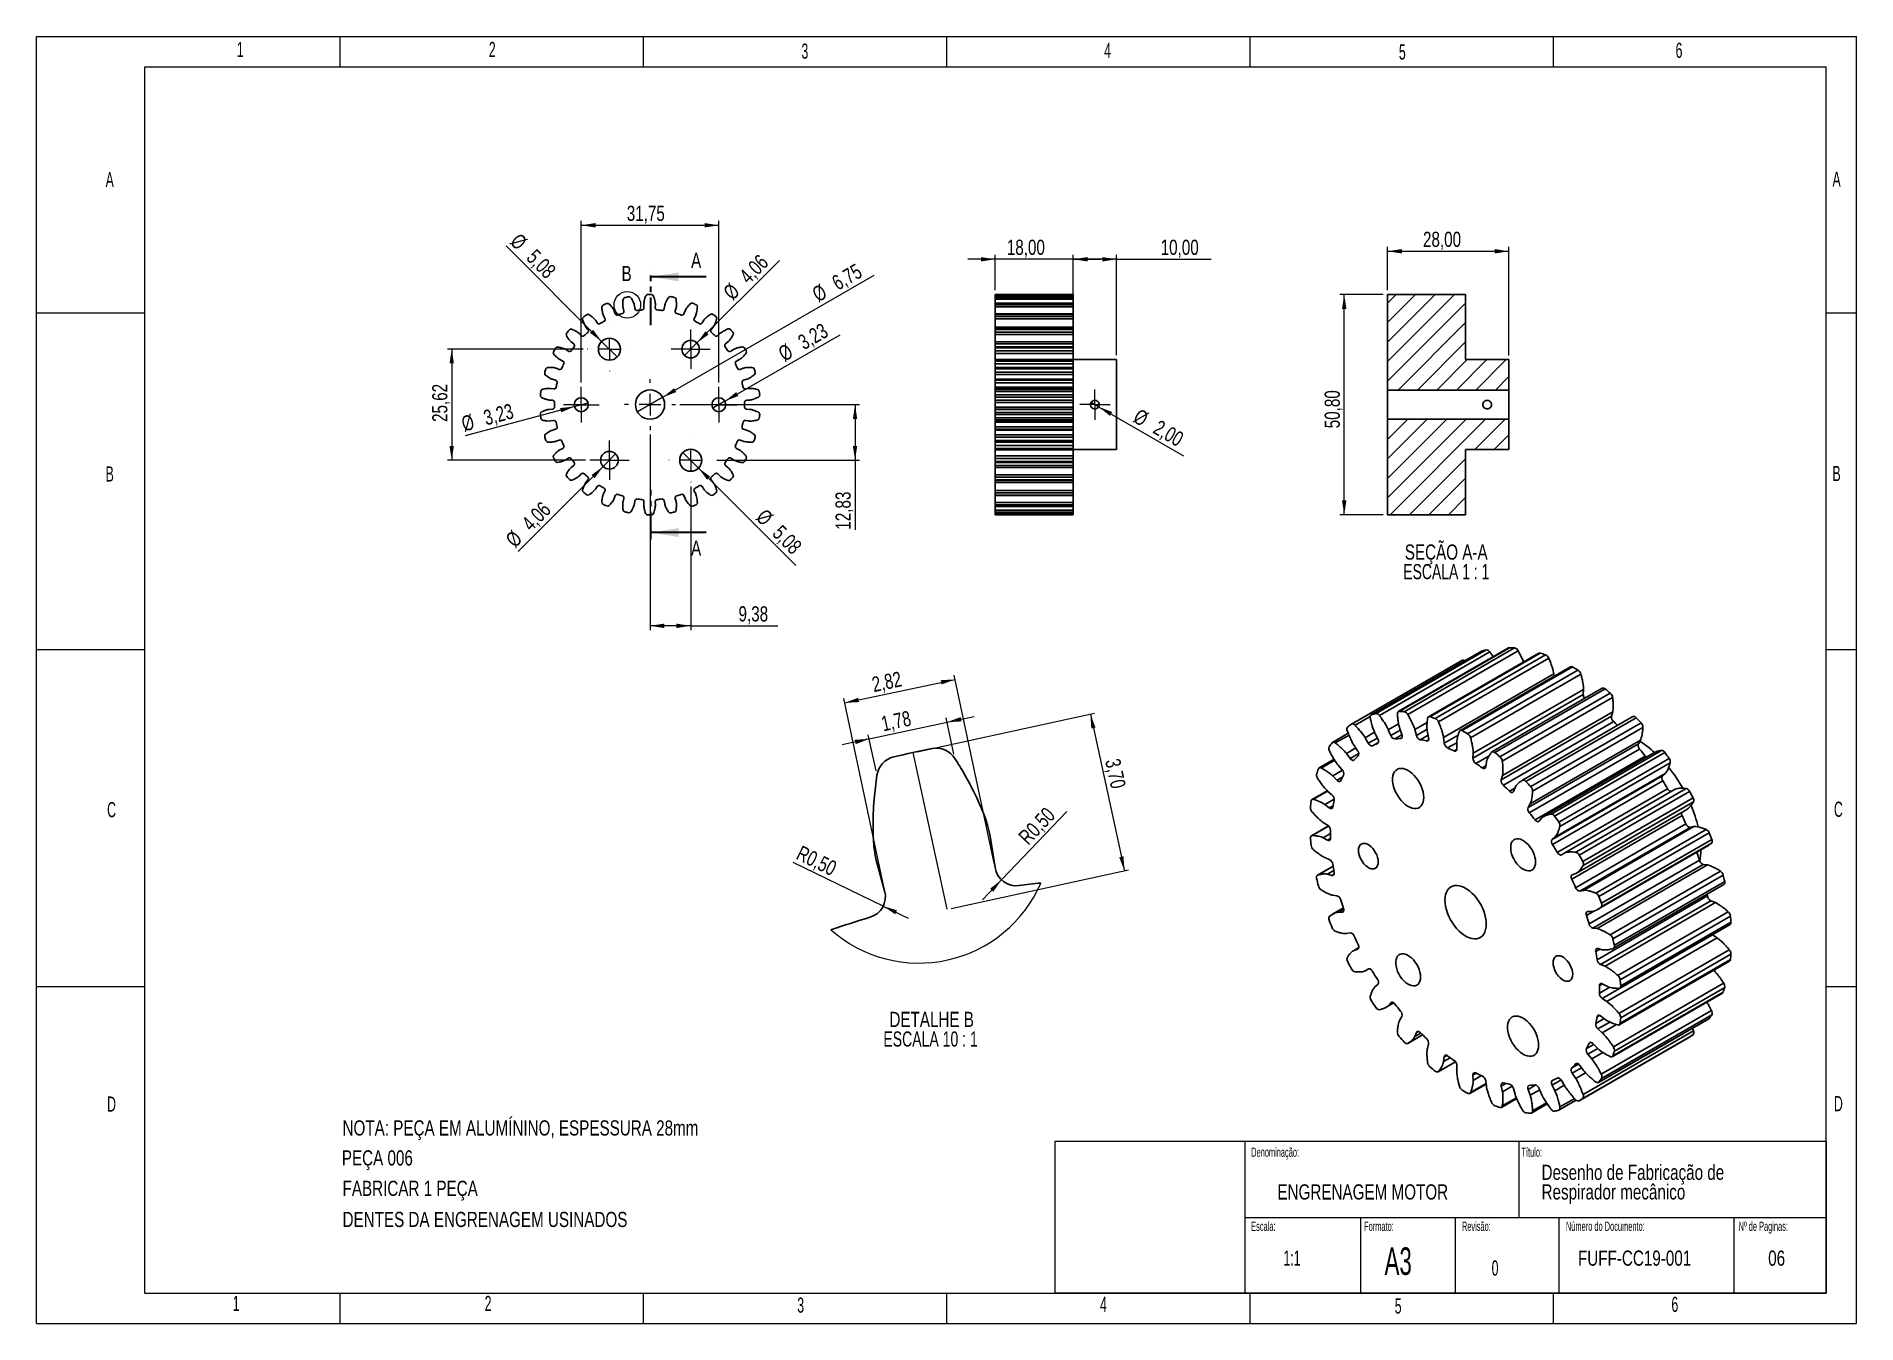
# Model space of a CAD drawing. Header units: millimetres. Extents: x 0 to 420, y 0 to 297.
import ezdxf

# ---------------------------------------------------------------- set-up
doc = ezdxf.new("R2010")
doc.units = ezdxf.units.MM
doc.linetypes.add('PHANTOM', pattern=[12.7, 6.35, -1.27, 1.27, -1.27, 1.27, -1.27])
doc.styles.add('SLDTEXTSTYLE0', font='TXT', dxfattribs={"width": 0.75})
doc.styles.add('SLDTEXTSTYLE1', font='TXT', dxfattribs={"width": 0.605})
doc.styles.add('SLDTEXTSTYLE2', font='TXT', dxfattribs={"width": 0.6875})
doc.styles.add('SLDTEXTSTYLE3', font='TXT', dxfattribs={"width": 0.692308})
doc.dimstyles.new('SLDDIMSTYLE0', dxfattribs={"dimtxt": 3.5, "dimasz": 3.302, "dimexe": 0, "dimexo": 0.0625, "dimgap": 0.875, "dimtad": 1, "dimrnd": 1e-09, "dimzin": 12, "dimdsep": 46, "dimtxsty": 'SLDTEXTSTYLE0', "dimsah": 1, "dimcen": 0.09, "dimadec": 0, "dimazin": 3, "dimtfac": 1, "dimtofl": 0, "dimtmove": 0, "dimatfit": 3, "dimfxl": 1, "dimfrac": 2, "dimtolj": 1, "dimtzin": 12, "dimarcsym": 0})
doc.dimstyles.new('SLDDIMSTYLE1', dxfattribs={"dimtxt": 3.5, "dimasz": 3.302, "dimexe": 0, "dimexo": 0.0625, "dimgap": 0.875, "dimtad": 1, "dimrnd": 1e-09, "dimzin": 12, "dimdsep": 46, "dimtxsty": 'SLDTEXTSTYLE0', "dimsah": 1, "dimcen": 0.09, "dimadec": 0, "dimazin": 3, "dimtfac": 1, "dimtmove": 0, "dimatfit": 0, "dimfxl": 1, "dimfrac": 2, "dimtolj": 1, "dimtzin": 12, "dimarcsym": 0})
doc.dimstyles.new('SLDDIMSTYLE2', dxfattribs={"dimtxt": 3.5, "dimasz": 3.302, "dimexe": 0, "dimexo": 0.0625, "dimgap": 0.875, "dimtad": 1, "dimrnd": 1e-09, "dimzin": 12, "dimdsep": 46, "dimtxsty": 'SLDTEXTSTYLE0', "dimblk1": 'NONE', "dimsah": 1, "dimcen": 0, "dimadec": 0, "dimazin": 3, "dimtfac": 1, "dimtmove": 0, "dimatfit": 3, "dimldrblk": 'NONE', "dimfxl": 1, "dimfrac": 2, "dimtolj": 1, "dimtzin": 12, "dimarcsym": 0})
doc.dimstyles.new('SLDDIMSTYLE3', dxfattribs={"dimtxt": 3.5, "dimasz": 3.302, "dimexe": 0, "dimexo": 0.0625, "dimgap": 0.875, "dimtad": 1, "dimlfac": 0.1, "dimrnd": 1e-09, "dimzin": 12, "dimdsep": 46, "dimtxsty": 'SLDTEXTSTYLE0', "dimsah": 1, "dimcen": 0.09, "dimadec": 0, "dimazin": 3, "dimtfac": 1, "dimtofl": 0, "dimtmove": 0, "dimatfit": 3, "dimfxl": 1, "dimfrac": 2, "dimtolj": 1, "dimtzin": 12, "dimarcsym": 0})
doc.dimstyles.new('SLDDIMSTYLE4', dxfattribs={"dimtxt": 3.5, "dimasz": 3.302, "dimexe": 0, "dimexo": 0.0625, "dimgap": 0.875, "dimtad": 1, "dimlfac": 0.1, "dimrnd": 1e-09, "dimdsep": 46, "dimtxsty": 'SLDTEXTSTYLE0', "dimsah": 1, "dimcen": 0, "dimadec": 0, "dimazin": 2, "dimtfac": 1, "dimtofl": 0, "dimtmove": 1, "dimatfit": 3, "dimfxl": 1, "dimfrac": 2, "dimtolj": 1, "dimtzin": 12, "dimarcsym": 0})
doc.dimstyles.new('SLDDIMSTYLE5', dxfattribs={"dimtxt": 3.5, "dimasz": 3.302, "dimexe": 0, "dimexo": 0.0625, "dimgap": 0.875, "dimtad": 1, "dimlfac": 0.1, "dimrnd": 1e-09, "dimzin": 12, "dimdsep": 46, "dimtxsty": 'SLDTEXTSTYLE0', "dimsah": 1, "dimcen": 0.09, "dimadec": 0, "dimazin": 3, "dimtfac": 1, "dimtmove": 0, "dimatfit": 0, "dimfxl": 1, "dimfrac": 2, "dimtolj": 1, "dimtzin": 12, "dimarcsym": 0})

msp = doc.modelspace()

# ---------------------------------------------------------------- texts
at = {"color": 7, "linetype": 'Continuous', "lineweight": 0, "attachment_point": 1}
for s, insert, char_height, style in [('1', (46.263, 295.741), 3.5, 'SLDTEXTSTYLE1'), ('2', (104.4, 295.741), 3.5, 'SLDTEXTSTYLE1'), ('3', (176.533, 295.355), 3.5, 'SLDTEXTSTYLE1'), ('4', (246.391, 295.54), 3.5, 'SLDTEXTSTYLE1'), ('5', (314.392, 295.158), 3.5, 'SLDTEXTSTYLE1'), ('6', (378.238, 295.54), 3.5, 'SLDTEXTSTYLE1'), ('A', (15.976, 265.725), 3.5, 'SLDTEXTSTYLE1'), ('A', (414.435, 265.823), 3.5, 'SLDTEXTSTYLE1'), ('B', (15.978, 197.793), 3.5, 'SLDTEXTSTYLE1'), ('B', (414.437, 197.891), 3.5, 'SLDTEXTSTYLE1'), ('C', (16.317, 120.333), 3.5, 'SLDTEXTSTYLE1'), ('C', (414.775, 120.431), 3.5, 'SLDTEXTSTYLE1'), ('D', (16.319, 52.401), 3.5, 'SLDTEXTSTYLE1'), ('D', (414.777, 52.499), 3.5, 'SLDTEXTSTYLE1'), ('NOTA: PEÇA EM ALUMÍNINO, ESPESSURA 28mm', (70.635, 46.899), 3.5, 'SLDTEXTSTYLE0'), ('PEÇA 006', (70.477, 39.98), 3.5, 'SLDTEXTSTYLE0'), ('Denominação:', (280.304, 40.609), 2.11667, 'SLDTEXTSTYLE1'), ('Título:', (342.663, 40.609), 2.1167, 'SLDTEXTSTYLE1'), ('FABRICAR 1 PEÇA', (70.643, 32.965), 3.5, 'SLDTEXTSTYLE0'), ('ENGRENAGEM MOTOR', (286.357, 32.133), 3.5, 'SLDTEXTSTYLE0'), ('DENTES DA ENGRENAGEM USINADOS', (70.643, 25.783), 3.5, 'SLDTEXTSTYLE0'), ('Escala:', (280.304, 23.516), 2.1167, 'SLDTEXTSTYLE1'), ('Formato:', (306.365, 23.516), 2.1167, 'SLDTEXTSTYLE1'), ('Revisão:', (328.924, 23.516), 2.1167, 'SLDTEXTSTYLE1'), ('Número do Documento:', (352.931, 23.516), 2.11667, 'SLDTEXTSTYLE1'), ('Nº de Paginas:', (392.775, 23.516), 2.11667, 'SLDTEXTSTYLE1'), ('1:1', (287.749, 16.862), 3.5, 'SLDTEXTSTYLE1'), ('A3', (311.085, 17.588), 6.35, 'SLDTEXTSTYLE1'), ('FUFF-CC19-001', (355.706, 16.857), 3.5, 'SLDTEXTSTYLE0'), ('06', (399.599, 16.857), 3.5, 'SLDTEXTSTYLE0'), ('0', (335.789, 14.565), 3.5, 'SLDTEXTSTYLE1'), ('1', (45.295, 6.395), 3.5, 'SLDTEXTSTYLE1'), ('2', (103.432, 6.395), 3.5, 'SLDTEXTSTYLE1'), ('3', (175.565, 6.009), 3.5, 'SLDTEXTSTYLE1'), ('4', (245.423, 6.194), 3.5, 'SLDTEXTSTYLE1'), ('5', (313.424, 5.812), 3.5, 'SLDTEXTSTYLE1'), ('6', (377.27, 6.194), 3.5, 'SLDTEXTSTYLE1')]:
    msp.add_mtext(s, dxfattribs=dict(at, insert=insert, char_height=char_height, style=style))
at = {"color": 7, "linetype": 'Continuous', "lineweight": 18, "insert": (135.008, 244.036), "char_height": 3.5, "attachment_point": 1, "style": 'SLDTEXTSTYLE0'}
msp.add_mtext('B', dxfattribs=at)
at = {"color": 7, "linetype": 'Continuous', "char_height": 3.5, "attachment_point": 1, "style": 'SLDTEXTSTYLE0'}
for insert in [(151.065, 247.066), (151.065, 180.674)]:
    msp.add_mtext('A', dxfattribs=dict(at, insert=insert))

# ---------------------------------------------------------------- blocks, each defined once
blk = doc.blocks.new('SW_NOTE_0')
at = {"color": 0, "linetype": 'Continuous', "lineweight": 0, "char_height": 3.5, "attachment_point": 1, "style": 'SLDTEXTSTYLE0'}
for s, insert in [('Desenho de Fabricação de', (0, 4.51)), ('Respirador mecânico', (0, -0.01))]:
    blk.add_mtext(s, dxfattribs=dict(at, insert=insert))
blk = doc.blocks.new('_D')
at = {"color": 7, "linetype": 'Continuous', "lineweight": 18}
for p, q in [((148.47, 212.04), (189.9, 212.04)), ((188.9, 212.04), (188.9, 199.21)), ((157.01, 199.21), (189.9, 199.21)), ((188.9, 199.21), (188.9, 183.18))]:
    blk.add_line(p, q, dxfattribs=at)
for points in [[(188.9, 212.04), (188.39, 208.74), (189.4, 208.74)], [(188.9, 199.21), (189.4, 202.51), (188.39, 202.51)]]:
    blk.add_solid(points, dxfattribs=at)
at = {"color": 7, "linetype": 'Continuous', "lineweight": 18, "insert": (184.38, 183.18), "char_height": 3.5, "attachment_point": 1, "rotation": 90, "style": 'SLDTEXTSTYLE0'}
blk.add_mtext('12,83', dxfattribs=at)
blk = doc.blocks.new('_D_1')
at = {"color": 7, "linetype": 'Continuous', "lineweight": 18}
for p, q in [((141.59, 205.17), (141.59, 160)), ((150.97, 193.17), (150.97, 160)), ((150.97, 161), (141.59, 161)), ((150.97, 161), (171.06, 161))]:
    blk.add_line(p, q, dxfattribs=at)
for points in [[(141.59, 161), (144.9, 160.49), (144.9, 161.51)], [(150.97, 161), (147.67, 161.51), (147.67, 160.49)]]:
    blk.add_solid(points, dxfattribs=at)
at = {"color": 7, "linetype": 'Continuous', "lineweight": 18, "insert": (162.01, 165.51), "char_height": 3.5, "attachment_point": 1, "style": 'SLDTEXTSTYLE0'}
blk.add_mtext('9,38', dxfattribs=at)
blk = doc.blocks.new('_D_2')
at = {"color": 7, "linetype": 'Continuous', "lineweight": 18}
for p, q in [((125.72, 217.13), (125.72, 254.42)), ((125.72, 253.42), (157.47, 253.42)), ((157.47, 217.13), (157.47, 254.42))]:
    blk.add_line(p, q, dxfattribs=at)
for points in [[(125.72, 253.42), (129.02, 252.91), (129.02, 253.93)], [(157.47, 253.42), (154.17, 253.93), (154.17, 252.91)]]:
    blk.add_solid(points, dxfattribs=at)
at = {"color": 7, "linetype": 'Continuous', "lineweight": 18, "insert": (136.22, 257.93), "char_height": 3.5, "attachment_point": 1, "style": 'SLDTEXTSTYLE0'}
blk.add_mtext('31,75', dxfattribs=at)
blk = doc.blocks.new('_D_3')
at = {"color": 7, "linetype": 'Continuous', "lineweight": 18}
for p, q in [((126.18, 224.83), (94.83, 224.83)), ((95.83, 224.83), (95.83, 199.21)), ((126.69, 199.21), (94.83, 199.21))]:
    blk.add_line(p, q, dxfattribs=at)
for points in [[(95.83, 224.83), (95.32, 221.53), (96.34, 221.53)], [(95.83, 199.21), (96.34, 202.51), (95.32, 202.51)]]:
    blk.add_solid(points, dxfattribs=at)
at = {"color": 7, "linetype": 'Continuous', "lineweight": 18, "insert": (91.32, 208.04), "char_height": 3.5, "attachment_point": 1, "rotation": 90, "style": 'SLDTEXTSTYLE0'}
blk.add_mtext('25,62', dxfattribs=at)
blk = doc.blocks.new('_D_4')
at = {"color": 7, "linetype": 'Continuous', "lineweight": 18}
for q in [(111.15, 178.14), (133.66, 200.65)]:
    blk.add_line((130.78, 197.77), q, dxfattribs=at)
blk.add_solid([(130.78, 197.77), (128.09, 195.8), (128.81, 195.08)], dxfattribs=at)
at = {"color": 7, "linetype": 'Continuous', "lineweight": 18, "char_height": 3.5, "attachment_point": 1, "rotation": 45, "style": 'SLDTEXTSTYLE0'}
for s, insert in [('4,06', (111.67, 185.08)), ('%%c', (107.97, 181.31))]:
    blk.add_mtext(s, dxfattribs=dict(at, insert=insert))
blk = doc.blocks.new('_NONE')
blk = doc.blocks.new('_D_5')
at = {"color": 7, "linetype": 'Continuous', "lineweight": 18}
for q in [(149.18, 201), (175.26, 174.92)]:
    blk.add_line((152.77, 197.41), q, dxfattribs=at)
blk.add_solid([(152.77, 197.41), (154.74, 194.72), (155.46, 195.44)], dxfattribs=at)
at = {"color": 7, "linetype": 'Continuous', "lineweight": 18, "char_height": 3.5, "attachment_point": 1, "rotation": 315, "style": 'SLDTEXTSTYLE0'}
for s, insert in [('%%c', (168.3, 188.24)), ('5,08', (172.07, 184.54))]:
    blk.add_mtext(s, dxfattribs=dict(at, insert=insert))
blk = doc.blocks.new('_D_6')
at = {"color": 7, "linetype": 'Continuous', "lineweight": 18}
for q in [(185.47, 228.18), (156.07, 211.21)]:
    blk.add_line((158.87, 212.83), q, dxfattribs=at)
blk.add_solid([(158.87, 212.83), (161.98, 214.04), (161.47, 214.92)], dxfattribs=at)
at = {"color": 7, "linetype": 'Continuous', "lineweight": 18, "char_height": 3.5, "attachment_point": 1, "rotation": 30, "style": 'SLDTEXTSTYLE0'}
for s, insert in [('3,23', (175.35, 227.6)), ('%%c', (170.81, 224.91))]:
    blk.add_mtext(s, dxfattribs=dict(at, insert=insert))
blk = doc.blocks.new('_D_7')
at = {"color": 7, "linetype": 'Continuous', "lineweight": 18}
for q in [(98.94, 204.84), (127.28, 212.44)]:
    blk.add_line((124.16, 211.6), q, dxfattribs=at)
blk.add_solid([(124.16, 211.6), (120.84, 211.24), (121.1, 210.26)], dxfattribs=at)
at = {"color": 7, "linetype": 'Continuous', "lineweight": 18, "char_height": 3.5, "attachment_point": 1, "rotation": 15, "style": 'SLDTEXTSTYLE0'}
for s, insert in [('3,23', (102.87, 210.6)), ('%%c', (97.78, 209.18))]:
    blk.add_mtext(s, dxfattribs=dict(at, insert=insert))
blk = doc.blocks.new('_D_8')
at = {"color": 7, "linetype": 'Continuous', "lineweight": 18}
for q in [(108.37, 248.67), (134.02, 223.03)]:
    blk.add_line((130.42, 226.62), q, dxfattribs=at)
blk.add_solid([(130.42, 226.62), (128.45, 229.32), (127.73, 228.6)], dxfattribs=at)
at = {"color": 7, "linetype": 'Continuous', "lineweight": 18, "char_height": 3.5, "attachment_point": 1, "rotation": 315, "style": 'SLDTEXTSTYLE0'}
for s, insert in [('%%c', (111.55, 251.85)), ('5,08', (115.32, 248.16))]:
    blk.add_mtext(s, dxfattribs=dict(at, insert=insert))
blk = doc.blocks.new('_D_9')
at = {"color": 7, "linetype": 'Continuous', "lineweight": 18}
for q in [(171.48, 245.33), (149.54, 223.39)]:
    blk.add_line((152.41, 226.27), q, dxfattribs=at)
blk.add_solid([(152.41, 226.27), (155.1, 228.24), (154.38, 228.96)], dxfattribs=at)
at = {"color": 7, "linetype": 'Continuous', "lineweight": 18, "char_height": 3.5, "attachment_point": 1, "rotation": 45, "style": 'SLDTEXTSTYLE0'}
for s, insert in [('4,06', (161.86, 242.15)), ('%%c', (158.17, 238.38))]:
    blk.add_mtext(s, dxfattribs=dict(at, insert=insert))
blk = doc.blocks.new('_D_10')
at = {"color": 7, "linetype": 'Continuous', "lineweight": 18}
for q in [(193.3, 241.89), (138.67, 210.35)]:
    blk.add_line((144.52, 213.73), q, dxfattribs=at)
blk.add_solid([(144.52, 213.73), (147.63, 214.94), (147.12, 215.82)], dxfattribs=at)
at = {"color": 7, "linetype": 'Continuous', "lineweight": 18, "char_height": 3.5, "attachment_point": 1, "rotation": 30, "style": 'SLDTEXTSTYLE0'}
for s, insert in [('6,75', (183.18, 241.32)), ('%%c', (178.63, 238.63))]:
    blk.add_mtext(s, dxfattribs=dict(at, insert=insert))
blk = doc.blocks.new('SW_CENTERMARKSYMBOL_0')
at = {"color": 0, "linetype": 'Continuous', "lineweight": 18}
for p, q in [((0, 5), (0, 5.04)), ((-5, 0), (-5.04, 0)), ((0, 0), (-2.5, 0)), ((0, 0), (0, 2.5)), ((0, 0), (0, -2.5)), ((0, 0), (2.5, 0)), ((5, 0), (5.04, 0)), ((0, -5), (0, -5.04))]:
    blk.add_line(p, q, dxfattribs=at)
blk = doc.blocks.new('SW_CENTERMARKSYMBOL_1')
at = {"color": 0, "linetype": 'Continuous', "lineweight": 18}
for p, q in [((0, 5), (0, 5.04)), ((-5, 0), (-5.04, 0)), ((0, 0), (-2.5, 0)), ((0, 0), (0, 2.5)), ((0, 0), (0, -2.5)), ((0, 0), (2.5, 0)), ((5, 0), (5.04, 0)), ((0, -5), (0, -5.04))]:
    blk.add_line(p, q, dxfattribs=at)
blk = doc.blocks.new('SW_CENTERMARKSYMBOL_2')
at = {"color": 0, "linetype": 'Continuous', "lineweight": 18}
for p, q in [((0, 2.5), (0, 4.532)), ((-2.5, 0), (-4.532, 0)), ((0, 0), (-2.5, 0)), ((0, 0), (0, 2.5)), ((0, 0), (0, -2.5)), ((0, 0), (2.5, 0)), ((2.5, 0), (4.532, 0)), ((0, -2.5), (0, -4.532))]:
    blk.add_line(p, q, dxfattribs=at)
blk = doc.blocks.new('SW_CENTERMARKSYMBOL_3')
at = {"color": 0, "linetype": 'Continuous', "lineweight": 18}
for p, q in [((0, 2.5), (0, 4.532)), ((-2.5, 0), (-4.532, 0)), ((0, 0), (-2.5, 0)), ((0, 0), (0, 2.5)), ((0, 0), (0, -2.5)), ((0, 0), (2.5, 0)), ((2.5, 0), (4.532, 0)), ((0, -2.5), (0, -4.532))]:
    blk.add_line(p, q, dxfattribs=at)
blk = doc.blocks.new('SW_CENTERMARKSYMBOL_4')
at = {"color": 0, "linetype": 'Continuous', "lineweight": 18}
for p, q in [((-2.5, 0), (-4.1129, 0)), ((0, 0), (-2.5, 0)), ((0, 2.5), (0, 4.1129)), ((0, 0), (0, 2.5)), ((0, 0), (0, -2.5)), ((0, 0), (2.5, 0)), ((2.5, 0), (4.1129, 0)), ((0, -2.5), (0, -4.1129))]:
    blk.add_line(p, q, dxfattribs=at)
blk = doc.blocks.new('SW_CENTERMARKSYMBOL_5')
at = {"color": 0, "linetype": 'Continuous', "lineweight": 18}
for p, q in [((-2.5, 0), (-4.1129, 0)), ((0, 0), (-2.5, 0)), ((0, 2.5), (0, 4.1129)), ((0, 0), (0, 2.5)), ((0, 0), (0, -2.5)), ((0, 0), (2.5, 0)), ((2.5, 0), (4.1129, 0)), ((0, -2.5), (0, -4.1129))]:
    blk.add_line(p, q, dxfattribs=at)
blk = doc.blocks.new('SW_CENTERMARKSYMBOL_6')
at = {"color": 0, "linetype": 'Continuous', "lineweight": 18}
for p, q in [((0, 5), (0, 5.875)), ((-5, 0), (-5.875, 0)), ((0, 0), (-2.5, 0)), ((0, 0), (0, 2.5)), ((0, 0), (0, -2.5)), ((0, 0), (2.5, 0)), ((5, 0), (5.875, 0)), ((0, -5), (0, -5.875))]:
    blk.add_line(p, q, dxfattribs=at)
blk = doc.blocks.new('_D_11')
at = {"color": 7, "linetype": 'Continuous', "lineweight": 18}
for p, q in [((239.24, 230.53), (239.24, 246.58)), ((249.24, 245.58), (239.24, 245.58)), ((249.24, 223.42), (249.24, 246.58)), ((249.24, 245.58), (271.06, 245.58))]:
    blk.add_line(p, q, dxfattribs=at)
for points in [[(239.24, 245.58), (242.54, 245.07), (242.54, 246.08)], [(249.24, 245.58), (245.94, 246.08), (245.94, 245.07)]]:
    blk.add_solid(points, dxfattribs=at)
at = {"color": 7, "linetype": 'Continuous', "lineweight": 18, "insert": (259.42, 250.09), "char_height": 3.5, "attachment_point": 1, "style": 'SLDTEXTSTYLE0'}
blk.add_mtext('10,00', dxfattribs=at)
blk = doc.blocks.new('_D_12')
at = {"color": 7, "linetype": 'Continuous', "lineweight": 18}
for p, q in [((221.24, 245.58), (214.89, 245.58)), ((221.24, 238.42), (221.24, 246.58)), ((239.24, 245.58), (221.24, 245.58)), ((239.24, 238.42), (239.24, 246.58)), ((239.24, 245.58), (245.59, 245.58))]:
    blk.add_line(p, q, dxfattribs=at)
for points in [[(221.24, 245.58), (217.94, 246.08), (217.94, 245.07)], [(239.24, 245.58), (242.54, 245.07), (242.54, 246.08)]]:
    blk.add_solid(points, dxfattribs=at)
at = {"color": 7, "linetype": 'Continuous', "lineweight": 18, "insert": (223.92, 250.09), "char_height": 3.5, "attachment_point": 1, "style": 'SLDTEXTSTYLE0'}
blk.add_mtext('18,00', dxfattribs=at)
blk = doc.blocks.new('_D_13')
at = {"color": 7, "linetype": 'Continuous', "lineweight": 18}
for q in [(243.38, 212.54), (264.72, 200.22)]:
    blk.add_line((245.11, 211.54), q, dxfattribs=at)
blk.add_solid([(245.11, 211.54), (247.71, 209.45), (248.22, 210.33)], dxfattribs=at)
at = {"color": 7, "linetype": 'Continuous', "lineweight": 18, "char_height": 3.5, "attachment_point": 1, "rotation": 330, "style": 'SLDTEXTSTYLE0'}
for s, insert in [('%%c', (254.55, 211.26)), ('2,00', (259.15, 208.66))]:
    blk.add_mtext(s, dxfattribs=dict(at, insert=insert))
blk = doc.blocks.new('SW_CENTERMARKSYMBOL_7')
at = {"color": 0, "linetype": 'Continuous', "lineweight": 18}
for p, q in [((-2.5, 0), (-3.5, 0)), ((0, 0), (-2.5, 0)), ((0, 2.5), (0, 3.5)), ((0, 0), (0, 2.5)), ((0, 0), (0, -2.5)), ((0, 0), (2.5, 0)), ((2.5, 0), (3.5, 0)), ((0, -2.5), (0, -3.5))]:
    blk.add_line(p, q, dxfattribs=at)
blk = doc.blocks.new('_D_14')
at = {"color": 7, "linetype": 'Continuous', "lineweight": 18}
for p, q in [((311.77, 238.42), (311.77, 248.42)), ((339.77, 223.41), (339.77, 248.42)), ((311.77, 247.42), (339.77, 247.42))]:
    blk.add_line(p, q, dxfattribs=at)
for points in [[(311.77, 247.42), (315.07, 246.91), (315.07, 247.93)], [(339.77, 247.42), (336.47, 247.93), (336.47, 246.91)]]:
    blk.add_solid(points, dxfattribs=at)
at = {"color": 7, "linetype": 'Continuous', "lineweight": 18, "insert": (319.95, 251.93), "char_height": 3.5, "attachment_point": 1, "style": 'SLDTEXTSTYLE0'}
blk.add_mtext('28,00', dxfattribs=at)
blk = doc.blocks.new('_D_15')
at = {"color": 7, "linetype": 'Continuous', "lineweight": 18}
for p, q in [((310.77, 237.42), (300.77, 237.42)), ((301.77, 186.62), (301.77, 237.42)), ((310.77, 186.62), (300.77, 186.62))]:
    blk.add_line(p, q, dxfattribs=at)
for points in [[(301.77, 237.42), (301.26, 234.12), (302.28, 234.12)], [(301.77, 186.62), (302.28, 189.92), (301.26, 189.92)]]:
    blk.add_solid(points, dxfattribs=at)
at = {"color": 7, "linetype": 'Continuous', "lineweight": 18, "insert": (297.26, 206.58), "char_height": 3.5, "attachment_point": 1, "rotation": 90, "style": 'SLDTEXTSTYLE0'}
blk.add_mtext('50,80', dxfattribs=at)
blk = doc.blocks.new('SW_NOTE_1')
at = {"color": 0, "linetype": 'Continuous', "lineweight": 18, "char_height": 3.5, "attachment_point": 2}
for s, insert, style in [('SEÇÃO A-A', (12.47, 4.51), 'SLDTEXTSTYLE0'), ('ESCALA 1 : 1', (12.49, -0.01), 'SLDTEXTSTYLE2')]:
    blk.add_mtext(s, dxfattribs=dict(at, insert=insert, style=style))
blk = doc.blocks.new('_D_16')
at = {"color": 7, "linetype": 'Continuous', "lineweight": 18}
for p, q in [((203.2, 131.96), (244.18, 140.85)), ((243.2, 140.64), (251.05, 104.48)), ((211.05, 95.8), (252.03, 104.69))]:
    blk.add_line(p, q, dxfattribs=at)
for points in [[(243.2, 140.64), (243.41, 137.31), (244.4, 137.52)], [(251.05, 104.48), (250.85, 107.82), (249.85, 107.6)]]:
    blk.add_solid(points, dxfattribs=at)
at = {"color": 7, "linetype": 'Continuous', "lineweight": 18, "insert": (250, 130.61), "char_height": 3.5, "attachment_point": 1, "rotation": 282.2455, "style": 'SLDTEXTSTYLE0'}
blk.add_mtext('3,70', dxfattribs=at)
blk = doc.blocks.new('_D_17')
at = {"color": 7, "linetype": 'Continuous', "lineweight": 18}
for q in [(174.6, 106.38), (201.12, 93.57)]:
    blk.add_line((195.4, 96.33), q, dxfattribs=at)
blk.add_solid([(195.4, 96.33), (198.15, 94.44), (198.59, 95.36)], dxfattribs=at)
at = {"color": 7, "linetype": 'Continuous', "lineweight": 18, "insert": (176.58, 110.44), "char_height": 3.5, "attachment_point": 1, "rotation": 334.0561, "style": 'SLDTEXTSTYLE0'}
blk.add_mtext('R0,50', dxfattribs=at)
blk = doc.blocks.new('_D_18')
at = {"color": 7, "linetype": 'Continuous', "lineweight": 18}
for q in [(237.78, 118.15), (218.31, 97.8)]:
    blk.add_line((222.7, 102.39), q, dxfattribs=at)
blk.add_solid([(222.7, 102.39), (220.05, 100.35), (220.79, 99.65)], dxfattribs=at)
at = {"color": 7, "linetype": 'Continuous', "lineweight": 18, "insert": (226.33, 112.64), "char_height": 3.5, "attachment_point": 1, "rotation": 46.4821, "style": 'SLDTEXTSTYLE0'}
blk.add_mtext('R0,50', dxfattribs=at)
blk = doc.blocks.new('_D_19')
at = {"color": 7, "linetype": 'Continuous', "lineweight": 18}
for p, q in [((186.5, 143.22), (211.99, 148.64)), ((221, 106.21), (211.78, 149.62)), ((195.51, 100.79), (186.29, 144.2))]:
    blk.add_line(p, q, dxfattribs=at)
for points in [[(211.99, 148.64), (208.65, 148.45), (208.86, 147.46)], [(186.5, 143.22), (189.83, 143.41), (189.62, 144.41)]]:
    blk.add_solid(points, dxfattribs=at)
at = {"color": 7, "linetype": 'Continuous', "lineweight": 18, "insert": (192.51, 149.11), "char_height": 3.5, "attachment_point": 1, "rotation": 12, "style": 'SLDTEXTSTYLE0'}
blk.add_mtext('2,82', dxfattribs=at)
blk = doc.blocks.new('_D_20')
at = {"color": 7, "linetype": 'Continuous', "lineweight": 18}
for p, q in [((192.16, 134.89), (210.14, 138.76)), ((211.73, 131.39), (209.93, 139.74)), ((210.14, 138.76), (216.35, 140.09)), ((192.16, 134.89), (185.95, 133.56)), ((193.74, 127.53), (191.95, 135.87))]:
    blk.add_line(p, q, dxfattribs=at)
for points in [[(210.14, 138.76), (213.48, 138.95), (213.27, 139.95)], [(192.16, 134.89), (188.82, 134.7), (189.04, 133.7)]]:
    blk.add_solid(points, dxfattribs=at)
at = {"color": 7, "linetype": 'Continuous', "lineweight": 18, "insert": (194.66, 140.04), "char_height": 3.5, "attachment_point": 1, "rotation": 12.1255, "style": 'SLDTEXTSTYLE0'}
blk.add_mtext('1,78', dxfattribs=at)
blk = doc.blocks.new('SW_NOTE_2')
at = {"color": 0, "linetype": 'Continuous', "lineweight": 18, "char_height": 3.5, "attachment_point": 2}
for s, insert, style in [('DETALHE B', (11.38, 4.51), 'SLDTEXTSTYLE0'), ('ESCALA 10 : 1', (11.13, -0.01), 'SLDTEXTSTYLE3')]:
    blk.add_mtext(s, dxfattribs=dict(at, insert=insert, style=style))

# ---------------------------------------------------------------- dimensions: what is measured, and where the dimension line sits
at = {"color": 7, "linetype": 'Continuous', "lineweight": 18}
for base, p1, p2, dimstyle, picture, middle in [((157.471, 253.419), (125.721, 216.132), (157.471, 216.132), 'SLDDIMSTYLE0', '_D_2', (142.037, 253.419)), ((221.241, 245.576), (239.241, 237.416), (221.241, 237.416), 'SLDDIMSTYLE1', '_D_12', (229.742, 245.576)), ((239.241, 245.576), (249.241, 222.416), (239.241, 229.534), 'SLDDIMSTYLE0', '_D_11', (265.241, 245.576)), ((339.773, 247.419), (311.773, 237.418), (339.773, 222.414), 'SLDDIMSTYLE0', '_D_14', (325.773, 247.419)), ((141.593, 161.001), (150.972, 194.169), (141.593, 206.166), 'SLDDIMSTYLE0', '_D_1', (166.535, 161.001))]:
    dim = msp.add_linear_dim(base=base, p1=p1, p2=p2, dimstyle=dimstyle, dxfattribs=at)
    dim.commit()
    dim.dimension.update_dxf_attribs({"geometry": picture, "text_midpoint": middle, "dimtype": 160})
for p1, p2, picture, middle in [((134.015, 223.033), (130.423, 226.625), '_D_8', (113.337, 243.711)), ((149.535, 223.392), (152.409, 226.265), '_D_9', (166.535, 240.392)), ((138.67, 210.354), (144.516, 213.729), '_D_10', (187.155, 238.346)), ((156.074, 211.212), (158.867, 212.825), '_D_6', (179.395, 224.676)), ((127.279, 212.436), (124.163, 211.601), '_D_7', (105.685, 206.65)), ((243.375, 212.541), (245.107, 211.541), '_D_13', (258.715, 203.685)), ((133.656, 200.645), (130.782, 197.772), '_D_4', (116.094, 183.084)), ((149.176, 201.005), (152.768, 197.413), '_D_5', (170.292, 179.889))]:
    dim = msp.add_diameter_dim_2p(p1=p1, p2=p2, dimstyle='SLDDIMSTYLE2', dxfattribs=at)
    dim.commit()
    dim.dimension.update_dxf_attribs({"geometry": picture, "text_midpoint": middle, "dimtype": 163})
for base, p1, p2, angle, dimstyle, picture, middle in [((301.773, 237.418), (311.773, 186.62), (311.773, 237.418), 90, 'SLDDIMSTYLE0', '_D_15', (301.773, 212.396)), ((95.828, 199.209), (127.179, 224.829), (127.687, 199.209), 90, 'SLDDIMSTYLE1', '_D_3', (95.828, 213.859)), ((188.896, 199.209), (147.468, 212.041), (156.012, 199.209), 90, 'SLDDIMSTYLE0', '_D', (188.896, 189.001)), ((211.987, 148.64), (195.723, 99.817), (221.213, 105.235), 12, 'SLDDIMSTYLE3', '_D_19', (197.873, 145.64)), ((210.144, 138.758), (193.95, 126.55), (211.936, 130.414), 12.12554, 'SLDDIMSTYLE5', '_D_20', (200.028, 136.584)), ((251.049, 104.483), (202.227, 131.748), (210.075, 95.59), 282.24552, 'SLDDIMSTYLE3', '_D_16', (246.547, 125.229))]:
    dim = msp.add_linear_dim(base=base, p1=p1, p2=p2, angle=angle, dimstyle=dimstyle, dxfattribs=at)
    dim.commit()
    dim.dimension.update_dxf_attribs({"geometry": picture, "text_midpoint": middle, "dimtype": 160})
for center, mpoint, picture, middle in [((226.118, 105.984), (222.701, 102.385), '_D_18', (233.858, 114.135)), ((190.937, 98.506), (195.399, 96.335), '_D_17', (179.708, 103.969))]:
    dim = msp.add_radius_dim(center=center, mpoint=mpoint, dimstyle='SLDDIMSTYLE4', dxfattribs=at)
    dim.commit()
    dim.dimension.update_dxf_attribs({"geometry": picture, "text_midpoint": middle, "dimtype": 164})

# ---------------------------------------------------------------- hatches: boundary and pattern name
at = {"linetype": 'Continuous', "lineweight": 18}
h = msp.add_hatch(dxfattribs=at)
h.set_pattern_fill('ANSI31', style=0)
h.paths.add_polyline_path([(339.773, 222.414), (329.773, 222.414), (329.773, 237.418), (311.773, 237.418), (311.773, 215.409), (339.773, 215.409)], flags=0)
h = msp.add_hatch(dxfattribs=at)
h.set_pattern_fill('ANSI31', style=0)
h.paths.add_polyline_path([(311.773, 186.62), (329.773, 186.62), (329.773, 201.668), (339.773, 201.668), (339.773, 208.673), (311.773, 208.673)], flags=0)

# ---------------------------------------------------------------- linework, layer by layer
at = {"color": 7, "linetype": 'Continuous', "lineweight": 18}
for p, q in [((0, 0), (0, 297)), ((0, 297), (420, 297)), ((0, 0), (0, 297)), ((70, 297), (70, 290)), ((140, 297), (140, 290)), ((210, 297), (210, 290)), ((280, 297), (280, 290)), ((350, 297), (350, 290)), ((420, 0), (420, 297)), ((420, 0), (420, 297)), ((25, 7), (25, 290)), ((25, 290), (413, 290)), ((25, 7), (25, 290)), ((413, 7), (413, 290)), ((413, 7), (413, 290)), ((413, 7), (413, 290)), ((0, 233.25), (25, 233.25)), ((413, 233.25), (420, 233.25)), ((0, 155.5), (25, 155.5)), ((413, 155.5), (420, 155.5)), ((202.227, 131.748), (210.075, 95.59)), ((0, 77.75), (25, 77.75)), ((413, 77.75), (420, 77.75)), ((413, 42), (235, 42)), ((235, 42), (235, 7)), ((278.806, 42), (278.806, 7)), ((342.053, 42), (342.053, 24.5)), ((413, 42), (413, 7)), ((413, 7), (413, 42)), ((278.806, 24.5), (413, 24.5)), ((305.497, 24.5), (305.497, 7)), ((327.336, 24.5), (327.336, 7)), ((351.311, 24.5), (351.311, 7)), ((391.666, 24.5), (391.666, 7)), ((25, 7), (413, 7)), ((70, 7), (70, 0)), ((140, 7), (140, 0)), ((210, 7), (210, 0)), ((235, 7), (413, 7)), ((413, 7), (235, 7)), ((280, 7), (280, 0)), ((350, 7), (350, 0)), ((0, 0), (420, 0))]:
    msp.add_line(p, q, dxfattribs=at)
at = {"color": 7, "linetype": 'PHANTOM', "lineweight": 35}
for p, q in [((141.812, 230.402), (141.812, 243.102)), ((141.812, 180.935), (141.812, 193.641))]:
    msp.add_line(p, q, dxfattribs=at)
at = {"color": 7, "linetype": 'Continuous', "lineweight": 35}
for p, q in [((154.512, 241.515), (141.812, 241.515)), ((154.512, 182.523), (141.812, 182.523))]:
    msp.add_line(p, q, dxfattribs=at)
at = {"color": 7, "linetype": 'Continuous', "lineweight": 25}
for p, q in [((239.241, 237.419), (221.241, 237.419)), ((221.241, 237.416), (221.241, 237.419)), ((239.241, 237.416), (221.241, 237.416)), ((221.241, 237.087), (221.241, 237.416)), ((239.241, 237.087), (221.241, 237.087)), ((221.241, 237.007), (221.241, 237.087)), ((239.241, 236.98), (221.241, 236.98)), ((221.241, 236.971), (221.241, 236.98)), ((239.241, 236.971), (221.241, 236.971)), ((221.241, 236.794), (221.241, 236.971)), ((239.241, 236.794), (221.241, 236.794)), ((221.241, 236.375), (221.241, 236.794)), ((239.241, 236.375), (221.241, 236.375)), ((221.241, 235.509), (221.241, 236.375)), ((239.241, 235.472), (221.241, 235.472)), ((221.241, 235.433), (221.241, 235.472)), ((239.241, 235.433), (221.241, 235.433)), ((221.241, 235.088), (221.241, 235.433)), ((239.241, 237.416), (239.241, 237.419)), ((239.241, 237.087), (239.241, 237.416)), ((239.241, 237.007), (239.241, 237.087)), ((239.241, 236.971), (239.241, 236.98)), ((239.241, 236.794), (239.241, 236.971)), ((239.241, 236.375), (239.241, 236.794)), ((239.241, 235.509), (239.241, 236.375)), ((239.241, 235.433), (239.241, 235.472)), ((239.241, 235.088), (239.241, 235.433)), ((329.773, 237.419), (311.773, 237.419)), ((311.773, 237.418), (311.773, 237.419)), ((311.773, 215.409), (311.773, 237.418)), ((311.773, 237.418), (329.773, 237.418)), ((329.773, 237.418), (329.773, 237.419)), ((329.773, 222.414), (329.773, 237.418)), ((129.381, 230.898), (128.984, 231.516)), ((130.853, 232.595), (131.191, 231.942)), ((133.571, 233.002), (133.311, 233.69)), ((135.364, 234.357), (135.558, 233.648)), ((138.107, 234.189), (137.996, 234.916)), ((140.142, 235.142), (140.184, 234.408)), ((142.79, 234.408), (142.833, 235.142)), ((144.979, 234.916), (144.868, 234.189)), ((147.417, 233.648), (147.611, 234.357)), ((149.663, 233.69), (149.403, 233.002)), ((151.784, 231.942), (152.122, 232.595)), ((153.99, 231.516), (153.593, 230.898)), ((239.241, 235.088), (221.241, 235.088)), ((221.241, 234.599), (221.241, 235.088)), ((239.241, 234.599), (221.241, 234.599)), ((239.241, 232.954), (221.241, 232.954)), ((221.241, 232.863), (221.241, 232.954)), ((239.241, 232.863), (221.241, 232.863)), ((221.241, 232.372), (221.241, 232.863)), ((239.241, 232.372), (221.241, 232.372)), ((221.241, 231.833), (221.241, 232.372)), ((239.241, 231.833), (221.241, 231.833)), ((239.241, 234.599), (239.241, 235.088)), ((239.241, 232.863), (239.241, 232.954)), ((239.241, 232.372), (239.241, 232.863)), ((239.241, 231.833), (239.241, 232.372)), ((125.721, 227.968), (125.204, 228.491)), ((126.807, 229.935), (127.273, 229.366)), ((155.701, 229.366), (156.167, 229.935)), ((157.771, 228.491), (157.254, 227.968)), ((239.241, 229.935), (221.241, 229.935)), ((221.241, 229.534), (221.241, 229.935)), ((239.241, 229.534), (221.241, 229.534)), ((221.241, 229.373), (221.241, 229.534)), ((239.241, 229.373), (221.241, 229.373)), ((221.241, 228.762), (221.241, 229.373)), ((239.241, 228.762), (221.241, 228.762)), ((221.241, 228.196), (221.241, 228.762)), ((239.241, 228.196), (221.241, 228.196)), ((239.241, 229.534), (239.241, 229.935)), ((239.241, 229.373), (239.241, 229.534)), ((239.241, 228.762), (239.241, 229.373)), ((239.241, 228.196), (239.241, 228.762)), ((122.749, 224.342), (122.135, 224.745)), ((123.403, 226.491), (123.977, 226.032)), ((158.998, 226.032), (159.571, 226.491)), ((160.84, 224.745), (160.225, 224.342)), ((239.241, 226.491), (221.241, 226.491)), ((221.241, 226.032), (221.241, 226.491)), ((239.241, 226.032), (221.241, 226.032)), ((221.241, 225.364), (221.241, 226.032)), ((239.241, 225.364), (221.241, 225.364)), ((221.241, 225.118), (221.241, 225.364)), ((239.241, 225.118), (221.241, 225.118)), ((221.241, 224.413), (221.241, 225.118)), ((239.241, 224.413), (221.241, 224.413)), ((221.241, 223.846), (221.241, 224.413)), ((239.241, 223.846), (221.241, 223.846)), ((239.241, 226.032), (239.241, 226.491)), ((239.241, 225.364), (239.241, 226.032)), ((239.241, 225.118), (239.241, 225.364)), ((239.241, 224.413), (239.241, 225.118)), ((239.241, 223.846), (239.241, 224.413)), ((120.597, 220.176), (119.912, 220.444)), ((120.789, 222.415), (121.446, 222.085)), ((161.528, 222.085), (162.185, 222.415)), ((163.063, 220.444), (162.378, 220.176)), ((239.241, 222.415), (221.241, 222.415)), ((221.241, 222.085), (221.241, 222.415)), ((239.241, 222.085), (221.241, 222.085)), ((221.241, 221.428), (221.241, 222.085)), ((239.241, 221.428), (221.241, 221.428)), ((221.241, 220.693), (221.241, 221.428)), ((239.241, 220.64), (221.241, 220.64)), ((239.241, 220.625), (221.241, 220.625)), ((221.241, 220.283), (221.241, 220.625)), ((239.241, 220.283), (221.241, 220.283)), ((221.241, 219.515), (221.241, 220.283)), ((239.241, 219.515), (221.241, 219.515)), ((221.241, 218.972), (221.241, 219.515)), ((239.241, 218.972), (221.241, 218.972)), ((249.241, 222.416), (239.241, 222.416)), ((239.241, 222.085), (239.241, 222.415)), ((239.241, 221.428), (239.241, 222.085)), ((239.241, 220.693), (239.241, 221.428)), ((239.241, 220.283), (239.241, 220.625)), ((239.241, 219.515), (239.241, 220.283)), ((239.241, 218.972), (239.241, 219.515)), ((249.241, 222.416), (249.241, 201.666)), ((339.773, 222.416), (329.773, 222.416)), ((339.773, 222.414), (329.773, 222.414)), ((339.773, 222.416), (339.773, 222.414)), ((339.773, 222.414), (339.773, 215.409)), ((119.357, 215.655), (118.632, 215.774)), ((119.08, 217.884), (119.791, 217.698)), ((163.183, 217.698), (163.894, 217.884)), ((164.343, 215.774), (163.618, 215.655)), ((239.241, 217.884), (221.241, 217.884)), ((221.241, 217.698), (221.241, 217.884)), ((239.241, 217.698), (221.241, 217.698)), ((221.241, 217.103), (221.241, 217.698)), ((239.241, 217.103), (221.241, 217.103)), ((221.241, 216.053), (221.241, 217.103)), ((239.241, 216.053), (221.241, 216.053)), ((221.241, 215.792), (221.241, 216.053)), ((239.241, 215.791), (221.241, 215.791)), ((239.241, 215.514), (221.241, 215.514)), ((221.241, 215.085), (221.241, 215.514)), ((239.241, 215.085), (221.241, 215.085)), ((221.241, 214.285), (221.241, 215.085)), ((221.241, 213.788), (221.241, 214.285)), ((239.241, 214.285), (221.241, 214.285)), ((239.241, 217.698), (239.241, 217.884)), ((239.241, 217.103), (239.241, 217.698)), ((239.241, 216.053), (239.241, 217.103)), ((239.241, 215.792), (239.241, 216.053)), ((239.241, 215.085), (239.241, 215.514)), ((239.241, 214.285), (239.241, 215.085)), ((239.241, 213.788), (239.241, 214.285)), ((311.773, 215.409), (339.773, 215.409)), ((311.773, 215.409), (311.773, 208.673)), ((339.773, 208.673), (339.773, 215.409)), ((118.35, 213.097), (119.085, 213.063)), ((119.085, 210.974), (118.35, 210.94)), ((163.89, 213.063), (164.624, 213.097)), ((164.624, 210.94), (163.89, 210.974)), ((239.241, 213.788), (221.241, 213.788)), ((239.241, 213.097), (221.241, 213.097)), ((221.241, 213.063), (221.241, 213.097)), ((239.241, 213.063), (221.241, 213.063)), ((221.241, 212.555), (221.241, 213.063)), ((239.241, 212.555), (221.241, 212.555)), ((221.241, 211.482), (221.241, 212.555)), ((239.241, 211.482), (221.241, 211.482)), ((221.241, 210.974), (221.241, 211.482)), ((239.241, 210.974), (221.241, 210.974)), ((221.241, 210.94), (221.241, 210.974)), ((239.241, 210.94), (221.241, 210.94)), ((221.241, 209.752), (221.241, 210.249)), ((239.241, 210.249), (221.241, 210.249)), ((239.241, 213.063), (239.241, 213.097)), ((239.241, 212.555), (239.241, 213.063)), ((239.241, 211.482), (239.241, 212.555)), ((239.241, 210.974), (239.241, 211.482)), ((239.241, 210.94), (239.241, 210.974)), ((239.241, 209.752), (239.241, 210.249)), ((118.632, 208.263), (119.357, 208.382)), ((119.791, 206.339), (119.08, 206.153)), ((163.894, 206.153), (163.183, 206.339)), ((163.618, 208.382), (164.343, 208.263)), ((239.241, 209.752), (221.241, 209.752)), ((221.241, 208.953), (221.241, 209.752)), ((239.241, 208.953), (221.241, 208.953)), ((221.241, 208.524), (221.241, 208.953)), ((239.241, 208.524), (221.241, 208.524)), ((221.241, 208.246), (239.241, 208.246)), ((221.241, 207.984), (221.241, 208.245)), ((239.241, 207.984), (221.241, 207.984)), ((221.241, 206.934), (221.241, 207.984)), ((239.241, 206.934), (221.241, 206.934)), ((221.241, 206.339), (221.241, 206.934)), ((239.241, 206.339), (221.241, 206.339)), ((221.241, 206.153), (221.241, 206.339)), ((239.241, 206.153), (221.241, 206.153)), ((239.241, 208.953), (239.241, 209.752)), ((239.241, 208.524), (239.241, 208.953)), ((239.241, 207.984), (239.241, 208.245)), ((239.241, 206.934), (239.241, 207.984)), ((239.241, 206.339), (239.241, 206.934)), ((239.241, 206.153), (239.241, 206.339)), ((339.773, 208.673), (311.773, 208.673)), ((311.773, 186.62), (311.773, 208.673)), ((339.773, 208.673), (339.773, 201.668)), ((119.912, 203.594), (120.597, 203.861)), ((121.446, 201.952), (120.789, 201.622)), ((162.185, 201.622), (161.528, 201.952)), ((162.378, 203.861), (163.063, 203.594)), ((239.241, 205.066), (221.241, 205.066)), ((221.241, 204.522), (221.241, 205.066)), ((239.241, 204.522), (221.241, 204.522)), ((221.241, 203.754), (221.241, 204.522)), ((239.241, 203.754), (221.241, 203.754)), ((221.241, 203.412), (221.241, 203.754)), ((239.241, 203.412), (221.241, 203.412)), ((221.241, 203.397), (239.241, 203.397)), ((221.241, 202.609), (221.241, 203.343)), ((239.241, 202.609), (221.241, 202.609)), ((221.241, 201.952), (221.241, 202.609)), ((239.241, 201.952), (221.241, 201.952)), ((221.241, 201.622), (221.241, 201.952)), ((239.241, 201.622), (221.241, 201.622)), ((239.241, 204.522), (239.241, 205.066)), ((239.241, 203.754), (239.241, 204.522)), ((239.241, 203.412), (239.241, 203.754)), ((239.241, 202.609), (239.241, 203.343)), ((239.241, 201.952), (239.241, 202.609)), ((239.241, 201.622), (239.241, 201.952)), ((239.241, 201.666), (249.241, 201.666)), ((329.773, 201.668), (339.773, 201.668)), ((329.773, 186.62), (329.773, 201.668)), ((329.773, 201.666), (339.773, 201.666)), ((339.773, 201.668), (339.773, 201.666)), ((122.135, 199.292), (122.749, 199.696)), ((123.977, 198.006), (123.403, 197.546)), ((159.571, 197.546), (158.998, 198.006)), ((160.225, 199.696), (160.84, 199.292)), ((239.241, 200.191), (221.241, 200.191)), ((221.241, 199.625), (221.241, 200.191)), ((239.241, 199.625), (221.241, 199.625)), ((221.241, 198.92), (221.241, 199.625)), ((239.241, 198.92), (221.241, 198.92)), ((221.241, 198.674), (221.241, 198.92)), ((221.241, 198.674), (239.241, 198.674)), ((221.241, 198.006), (221.241, 198.674)), ((239.241, 198.006), (221.241, 198.006)), ((221.241, 197.546), (221.241, 198.006)), ((239.241, 197.546), (221.241, 197.546)), ((239.241, 199.625), (239.241, 200.191)), ((239.241, 198.92), (239.241, 199.625)), ((239.241, 198.674), (239.241, 198.92)), ((239.241, 198.006), (239.241, 198.674)), ((239.241, 197.546), (239.241, 198.006)), ((125.204, 195.546), (125.721, 196.069)), ((127.273, 194.671), (126.807, 194.103)), ((156.167, 194.103), (155.701, 194.671)), ((157.254, 196.069), (157.771, 195.546)), ((239.241, 195.841), (221.241, 195.841)), ((221.241, 195.276), (221.241, 195.841)), ((239.241, 195.276), (221.241, 195.276)), ((221.241, 194.664), (221.241, 195.276)), ((239.241, 194.664), (221.241, 194.664)), ((221.241, 194.503), (221.241, 194.664)), ((221.241, 194.503), (239.241, 194.503)), ((221.241, 194.103), (221.241, 194.503)), ((239.241, 194.103), (221.241, 194.103)), ((239.241, 195.276), (239.241, 195.841)), ((239.241, 194.664), (239.241, 195.276)), ((239.241, 194.503), (239.241, 194.664)), ((239.241, 194.103), (239.241, 194.503)), ((128.984, 192.521), (129.381, 193.14)), ((131.191, 192.095), (130.853, 191.442)), ((133.311, 190.347), (133.571, 191.035)), ((135.558, 190.39), (135.364, 189.681)), ((137.996, 189.121), (138.107, 189.848)), ((140.184, 189.629), (140.142, 188.896)), ((142.833, 188.896), (142.79, 189.629)), ((144.868, 189.848), (144.979, 189.121)), ((147.611, 189.681), (147.417, 190.39)), ((149.403, 191.035), (149.663, 190.347)), ((152.122, 191.442), (151.784, 192.095)), ((153.593, 193.14), (153.99, 192.521)), ((239.241, 192.204), (221.241, 192.204)), ((221.241, 191.665), (221.241, 192.204)), ((239.241, 191.665), (221.241, 191.665)), ((221.241, 191.174), (221.241, 191.665)), ((239.241, 191.174), (221.241, 191.174)), ((221.241, 191.083), (221.241, 191.174)), ((221.241, 191.083), (239.241, 191.083)), ((239.241, 189.438), (221.241, 189.438)), ((221.241, 188.949), (221.241, 189.438)), ((239.241, 191.665), (239.241, 192.204)), ((239.241, 191.174), (239.241, 191.665)), ((239.241, 191.083), (239.241, 191.174)), ((239.241, 188.949), (239.241, 189.438)), ((239.241, 188.949), (221.241, 188.949)), ((221.241, 188.605), (221.241, 188.949)), ((239.241, 188.605), (221.241, 188.605)), ((221.241, 188.565), (221.241, 188.605)), ((221.241, 188.565), (239.241, 188.565)), ((239.241, 187.662), (221.241, 187.662)), ((221.241, 187.244), (221.241, 187.662)), ((239.241, 187.244), (221.241, 187.244)), ((221.241, 187.066), (221.241, 187.244)), ((239.241, 187.066), (221.241, 187.066)), ((221.241, 187.057), (221.241, 187.066)), ((221.241, 187.057), (239.241, 187.057)), ((221.241, 186.95), (221.241, 187.03)), ((239.241, 186.95), (221.241, 186.95)), ((221.241, 186.621), (221.241, 186.95)), ((239.241, 186.621), (221.241, 186.621)), ((221.241, 186.619), (221.241, 186.621)), ((221.241, 186.619), (239.241, 186.619)), ((239.241, 188.605), (239.241, 188.949)), ((239.241, 188.565), (239.241, 188.605)), ((239.241, 187.244), (239.241, 187.662)), ((239.241, 187.066), (239.241, 187.244)), ((239.241, 187.057), (239.241, 187.066)), ((239.241, 186.95), (239.241, 187.03)), ((239.241, 186.621), (239.241, 186.95)), ((239.241, 186.619), (239.241, 186.621)), ((329.773, 186.62), (311.773, 186.62)), ((311.773, 186.619), (311.773, 186.62)), ((311.773, 186.619), (329.773, 186.619)), ((329.773, 186.619), (329.773, 186.62)), ((334.561, 155.446), (309.105, 140.75)), ((339.704, 155.906), (314.248, 141.211)), ((339.905, 155.954), (314.449, 141.258)), ((341.095, 155.885), (315.639, 141.19)), ((328.945, 153.03), (303.489, 138.334)), ((333.418, 155.128), (307.963, 140.432)), ((333.491, 155.159), (308.036, 140.464)), ((335.375, 154.987), (309.919, 140.291)), ((341.892, 155.242), (316.436, 140.547)), ((346.652, 154.7), (321.197, 140.005)), ((346.996, 154.723), (321.54, 140.027)), ((348.248, 154.314), (322.792, 139.618)), ((348.993, 153.515), (323.538, 138.819)), ((353.961, 151.556), (328.505, 136.86)), ((354.454, 151.514), (328.998, 136.819)), ((333.491, 155.159), (333.418, 155.128)), ((350.148, 149.923), (324.693, 135.228)), ((355.71, 150.795), (330.254, 136.1)), ((356.373, 149.875), (330.917, 135.18)), ((350.214, 149.392), (350.148, 149.923)), ((356.929, 145.178), (331.473, 130.483)), ((356.989, 146.342), (331.533, 131.647)), ((361.311, 146.607), (335.855, 131.911)), ((361.953, 146.464), (336.497, 131.769)), ((363.159, 145.478), (337.703, 130.783)), ((363.711, 144.477), (338.255, 129.781)), ((356.929, 145.178), (356.989, 146.342)), ((363.472, 140.16), (338.016, 125.465)), ((363.746, 141.159), (338.29, 126.464)), ((363.948, 138.894), (338.492, 124.199)), ((368.376, 140.065), (342.92, 125.369)), ((369.163, 139.789), (343.707, 125.094)), ((363.472, 140.16), (363.746, 141.159)), ((302.717, 136.208), (299.087, 134.113)), ((307.333, 133.902), (306.602, 135.178)), ((308.87, 136.227), (309.528, 134.918)), ((312.51, 135.698), (311.949, 137.033)), ((314.591, 137.269), (315.068, 135.927)), ((318.435, 135.714), (318.068, 137.049)), ((320.97, 136.463), (321.245, 135.146)), ((324.85, 133.95), (324.693, 135.228)), ((370.125, 134.601), (344.669, 119.905)), ((370.269, 138.589), (344.813, 123.893)), ((370.686, 137.549), (345.23, 122.854)), ((369.648, 133.809), (370.125, 134.601)), ((299.428, 130.214), (295.993, 128.231)), ((303.131, 130.406), (302.262, 131.567)), ((304.055, 133.382), (304.867, 132.163)), ((327.727, 133.844), (327.788, 132.611)), ((331.473, 130.483), (331.533, 131.647)), ((369.648, 133.809), (344.192, 119.114)), ((369.936, 132.56), (344.48, 117.864)), ((371.25, 130.925), (345.794, 116.229)), ((373.239, 131.677), (347.784, 116.981)), ((374.964, 132.259), (349.508, 117.564)), ((375.766, 131.781), (350.31, 117.086)), ((376.728, 130.424), (351.272, 115.729)), ((300.086, 125.361), (299.118, 126.357)), ((300.359, 128.86), (301.288, 127.784)), ((334.568, 129.527), (334.411, 128.43)), ((338.016, 125.465), (338.29, 126.464)), ((375.188, 126.404), (349.732, 111.709)), ((375.847, 126.953), (350.391, 112.257)), ((376.992, 129.392), (351.536, 114.697)), ((375.188, 126.404), (375.847, 126.953)), ((297.836, 122.962), (294.34, 120.944)), ((297.942, 122.856), (298.947, 121.971)), ((341.193, 123.7), (340.825, 122.788)), ((375.274, 125.225), (349.818, 110.53)), ((376.402, 123.401), (350.946, 108.706)), ((378.114, 123.286), (352.659, 108.59)), ((380.686, 123.45), (355.23, 108.755)), ((381.468, 122.791), (356.012, 108.096)), ((298.333, 118.989), (297.307, 119.776)), ((344.192, 119.114), (344.669, 119.905)), ((355.366, 103.931), (380.822, 118.627)), ((382.252, 121.339), (356.796, 106.644)), ((382.352, 120.359), (356.896, 105.663)), ((298.131, 114.835), (294.2, 112.565)), ((296.909, 115.635), (297.948, 114.979)), ((347.312, 116.618), (346.751, 115.931)), ((379.73, 117.211), (354.275, 102.516)), ((380.623, 115.279), (355.167, 100.583)), ((381.586, 114.505), (356.13, 99.81)), ((382.455, 114.663), (356.999, 99.968)), ((385.289, 114.027), (359.833, 99.331)), ((382.455, 114.663), (381.586, 114.505)), ((221.213, 105.235), (220.103, 112.502)), ((297.948, 111.568), (296.909, 112.111)), ((349.732, 111.709), (350.391, 112.257)), ((360.194, 95.522), (385.65, 110.217)), ((386.015, 113.216), (360.559, 98.52)), ((386.526, 110.844), (361.07, 96.149)), ((386.594, 111.73), (361.138, 97.035)), ((193.781, 106.907), (195.723, 99.817)), ((299.205, 105.547), (295.581, 103.455)), ((297.307, 107.511), (298.333, 107.113)), ((352.659, 108.59), (351.927, 108.159)), ((383.727, 106.911), (358.271, 92.216)), ((384.63, 105.946), (359.174, 91.251)), ((385.599, 105.823), (360.143, 91.128)), ((385.599, 105.823), (384.63, 105.946)), ((298.947, 103.421), (297.942, 103.698)), ((354.393, 103.572), (355.205, 103.854)), ((388.566, 104.407), (363.11, 89.711)), ((389.206, 103.479), (363.75, 88.784)), ((363.926, 86.597), (389.382, 101.292)), ((389.56, 102.02), (364.104, 87.325)), ((299.118, 98.839), (300.086, 98.717)), ((356.999, 99.968), (356.13, 99.81)), ((385.58, 98.664), (360.124, 83.969)), ((386.383, 97.55), (360.927, 82.854)), ((387.409, 97.152), (361.953, 82.456)), ((387.409, 97.152), (386.383, 97.55)), ((301.574, 95.893), (299.066, 94.445)), ((301.288, 94.906), (300.359, 94.904)), ((357.973, 95.061), (358.902, 95.064)), ((390.373, 95.016), (364.917, 80.32)), ((390.898, 94.012), (365.442, 79.317)), ((391.017, 92.638), (365.561, 77.942)), ((302.262, 89.999), (303.131, 90.157)), ((360.143, 91.128), (359.174, 91.251)), ((386.768, 89.683), (361.312, 74.988)), ((387.807, 89.028), (362.351, 74.332)), ((365.354, 77.402), (390.809, 92.097)), ((386.768, 89.683), (386.704, 89.727)), ((387.807, 89.028), (386.768, 89.683)), ((305.12, 86.743), (303.895, 86.036)), ((304.867, 86.395), (304.055, 86.113)), ((360.313, 86.546), (361.319, 86.269)), ((390.63, 86.27), (365.174, 71.575)), ((391.017, 85.235), (365.561, 70.54)), ((307.404, 81.84), (306.602, 81.377)), ((306.602, 81.377), (307.333, 81.809)), ((361.953, 82.456), (360.927, 82.854)), ((365.237, 68.935), (390.692, 83.63)), ((390.898, 83.998), (365.442, 69.303)), ((309.528, 78.258), (308.87, 77.71)), ((361.312, 78.4), (362.351, 77.856)), ((363.578, 61.572), (389.034, 76.268)), ((389.206, 76.485), (363.75, 61.79)), ((389.327, 78.557), (363.872, 63.862)), ((389.56, 77.535), (364.104, 62.839)), ((311.475, 72.986), (313.216, 73.99)), ((311.949, 73.349), (312.51, 74.036)), ((386.526, 72.214), (361.07, 57.519)), ((362.351, 74.332), (361.312, 74.988)), ((315.068, 70.853), (314.591, 70.062)), ((382.352, 67.519), (356.896, 52.824)), ((361.319, 67.111), (360.313, 67.996)), ((360.452, 55.64), (385.908, 70.336)), ((386.015, 70.432), (360.559, 55.737)), ((360.927, 70.978), (361.953, 70.191)), ((386.594, 71.25), (361.138, 56.554)), ((319.855, 66.628), (316.436, 64.654)), ((318.068, 66.267), (318.435, 67.179)), ((321.245, 64.502), (320.97, 63.503)), ((355.995, 51.402), (381.451, 66.097)), ((381.468, 66.107), (356.012, 51.412)), ((382.252, 66.654), (356.796, 51.959)), ((359.174, 64.606), (360.143, 63.61)), ((381.451, 66.097), (381.468, 66.107)), ((323.44, 58.097), (327.454, 60.415)), ((324.693, 60.44), (324.85, 61.537)), ((327.788, 59.484), (327.727, 58.32)), ((356.13, 59.561), (356.999, 58.4)), ((358.902, 61.108), (357.973, 62.183)), ((330.753, 53.102), (334.503, 55.267)), ((331.533, 56.123), (331.473, 57.356)), ((334.411, 56.017), (334.568, 54.74)), ((338.29, 53.504), (338.016, 54.821)), ((350.391, 53.74), (349.732, 55.049)), ((351.927, 56.065), (352.659, 54.789)), ((355.205, 56.585), (354.393, 57.804)), ((338.053, 49.884), (341.573, 51.916)), ((340.825, 54.253), (341.193, 52.918)), ((344.669, 52.698), (344.192, 54.04)), ((345.021, 48.591), (348.636, 50.678)), ((346.751, 54.269), (347.312, 52.935)), ((351.351, 49.284), (355.317, 51.574))]:
    msp.add_line(p, q, dxfattribs=at)
at = {"color": 8, "linetype": 'Continuous', "lineweight": 25}
for p, q in [((307.76, 140.085), (304.266, 138.069)), ((320.899, 138.683), (318.068, 137.049)), ((302.876, 135.798), (299.721, 133.977)), ((308.781, 136.436), (306.602, 135.178)), ((309.43, 135.113), (307.333, 133.902)), ((314.317, 138.4), (311.949, 137.033)), ((314.7, 136.962), (312.51, 135.698)), ((315.098, 135.834), (313.466, 134.892)), ((315.061, 135.171), (314.781, 135.009)), ((320.892, 137.133), (318.435, 135.714)), ((321.117, 135.757), (319.325, 134.722)), ((321.24, 134.703), (320.768, 134.431)), ((328.048, 135.797), (324.85, 133.95)), ((304.431, 132.819), (302.262, 131.567)), ((305.116, 131.552), (303.131, 130.406)), ((309.656, 134.092), (308.314, 133.317)), ((309.518, 133.883), (309.442, 133.839)), ((327.735, 134.029), (325.634, 132.816)), ((327.786, 132.499), (327.143, 132.128)), ((335.209, 131.041), (332.117, 129.256)), ((299.57, 129.978), (296.478, 128.194)), ((301.382, 127.664), (299.118, 126.357)), ((301.389, 126.113), (300.086, 125.361)), ((334.446, 128.675), (333.627, 128.202)), ((297.944, 122.855), (294.677, 120.969)), ((341.114, 123.504), (339.936, 122.824)), ((299.462, 121.02), (297.307, 119.776)), ((299.194, 119.486), (298.333, 118.989)), ((298.173, 114.793), (294.396, 112.613)), ((298.608, 113.091), (296.909, 112.111)), ((298.616, 111.953), (297.948, 111.568)), ((299.207, 105.539), (295.649, 103.485)), ((299.376, 104.526), (297.942, 103.698)), ((299.448, 103.711), (298.947, 103.421)), ((301.647, 95.647), (300.359, 94.904)), ((301.6, 95.086), (301.288, 94.906)), ((359.365, 95.161), (357.654, 94.173)), ((305.117, 86.726), (304.055, 86.113)), ((304.976, 86.458), (304.867, 86.395)), ((360.77, 86.42), (359.808, 85.865)), ((361.365, 78.372), (360.644, 77.956)), ((363.069, 77.604), (360.644, 76.204)), ((313.145, 74.04), (311.949, 73.349)), ((312.722, 74.158), (312.51, 74.036)), ((318.844, 67.415), (318.435, 67.179)), ((361.726, 70.366), (359.808, 69.259)), ((360.685, 71.115), (360.124, 70.791)), ((363.053, 69.577), (360.313, 67.996)), ((364.587, 68.997), (361.319, 67.111)), ((319.421, 67.049), (318.068, 66.267)), ((359.354, 64.421), (357.654, 63.439)), ((360.26, 63.504), (357.973, 62.183)), ((358.65, 64.902), (358.271, 64.684)), ((327.438, 60.434), (323.538, 58.182)), ((326.238, 61.333), (324.693, 60.44)), ((325.437, 61.876), (324.85, 61.537)), ((355.804, 59.88), (354.275, 58.997)), ((356.524, 59.034), (354.393, 57.804)), ((355.346, 60.004), (355.167, 59.9)), ((361.456, 62.582), (358.902, 61.108)), ((334.491, 55.364), (330.917, 53.301)), ((332.222, 57.789), (331.473, 57.356)), ((333.447, 57.228), (331.533, 56.123)), ((339.044, 55.414), (338.016, 54.821)), ((340.549, 54.808), (338.29, 53.504)), ((345.965, 55.064), (344.192, 54.04)), ((351.807, 56.247), (349.732, 55.049)), ((352.546, 54.985), (350.391, 53.74)), ((357.452, 57.882), (355.205, 56.585)), ((341.496, 52.099), (338.255, 50.228)), ((346.876, 53.972), (344.669, 52.698)), ((348.446, 50.959), (345.23, 49.102)), ((354.949, 51.948), (351.536, 49.978))]:
    msp.add_line(p, q, dxfattribs=at)
at = {"color": 7, "linetype": 'Continuous', "lineweight": 25, "flags": 128}
for points in [[(308.036, 140.464), (307.955, 140.428), (307.886, 140.373), (307.83, 140.299), (307.789, 140.208), (307.763, 140.103), (307.752, 139.986), (307.758, 139.859), (307.779, 139.725)], [(314.449, 141.258), (314.356, 141.251), (314.272, 141.223), (314.198, 141.176), (314.137, 141.109), (314.09, 141.026), (314.057, 140.927), (314.04, 140.814), (314.039, 140.691)], [(309.528, 134.918), (309.604, 134.744), (309.656, 134.569), (309.683, 134.4), (309.685, 134.243), (309.66, 134.103), (309.609, 133.987), (309.536, 133.897), (309.442, 133.839)], [(315.068, 135.927), (315.119, 135.752), (315.144, 135.584), (315.143, 135.428), (315.116, 135.29), (315.064, 135.175), (314.988, 135.088), (314.893, 135.032), (314.781, 135.009)], [(321.245, 135.146), (321.268, 134.979), (321.265, 134.824), (321.235, 134.688), (321.181, 134.575), (321.104, 134.491), (321.007, 134.437), (320.894, 134.417), (320.768, 134.431)], [(299.721, 133.977), (299.614, 134.052), (299.505, 134.108), (299.399, 134.144), (299.298, 134.16), (299.203, 134.154), (299.117, 134.128), (299.042, 134.081), (298.979, 134.015)], [(304.094, 130.067), (304.006, 129.998), (303.901, 129.961), (303.78, 129.957), (303.65, 129.988), (303.515, 130.051), (303.38, 130.144), (303.251, 130.264), (303.131, 130.406)], [(308.314, 133.317), (308.207, 133.283), (308.086, 133.282), (307.955, 133.315), (307.82, 133.381), (307.686, 133.476), (307.556, 133.598), (307.437, 133.742), (307.333, 133.902)], [(327.788, 132.611), (327.782, 132.457), (327.751, 132.323), (327.695, 132.213), (327.616, 132.13), (327.518, 132.08), (327.403, 132.062), (327.277, 132.078), (327.143, 132.128)], [(336.497, 131.769), (336.391, 131.844), (336.285, 131.901), (336.18, 131.939), (336.079, 131.957), (335.985, 131.955), (335.899, 131.932), (335.823, 131.89), (335.758, 131.829)], [(371.5, 130.673), (371.372, 130.786), (371.25, 130.925)], [(320.115, 121.396), (320.077, 120.814), (319.963, 120.289), (319.775, 119.832), (319.519, 119.452), (319.198, 119.158), (318.821, 118.955), (318.394, 118.849), (317.928, 118.841), (317.432, 118.932), (316.916, 119.12), (316.392, 119.4), (315.87, 119.768), (315.363, 120.214), (314.88, 120.729), (314.433, 121.303), (314.03, 121.923), (313.68, 122.576), (313.39, 123.248), (313.168, 123.925), (313.017, 124.592), (312.94, 125.235), (312.94, 125.841), (313.017, 126.396), (313.168, 126.889), (313.39, 127.308), (313.68, 127.646), (314.03, 127.895), (314.433, 128.05), (314.88, 128.107), (315.363, 128.065), (315.87, 127.926), (316.392, 127.691), (316.916, 127.366), (317.432, 126.959), (317.928, 126.477), (318.394, 125.93), (318.821, 125.332), (319.198, 124.694), (319.519, 124.029), (319.775, 123.353), (319.963, 122.679), (320.077, 122.022), (320.115, 121.396)], [(334.411, 128.43), (334.378, 128.298), (334.32, 128.19), (334.239, 128.11), (334.139, 128.062), (334.023, 128.047), (333.896, 128.066), (333.762, 128.119), (333.627, 128.202)], [(300.989, 125.284), (300.925, 125.182), (300.84, 125.111), (300.735, 125.071), (300.616, 125.065), (300.487, 125.092), (300.352, 125.153), (300.217, 125.243), (300.086, 125.361)], [(340.825, 122.788), (340.765, 122.683), (340.683, 122.605), (340.582, 122.56), (340.465, 122.548), (340.337, 122.57), (340.203, 122.625), (340.067, 122.71), (339.936, 122.824)], [(299.137, 119.176), (299.099, 119.047), (299.037, 118.944), (298.953, 118.869), (298.85, 118.827), (298.732, 118.818), (298.603, 118.843), (298.469, 118.901), (298.333, 118.989)], [(346.751, 115.931), (346.667, 115.857), (346.564, 115.814), (346.446, 115.805), (346.317, 115.829), (346.183, 115.887), (346.047, 115.975), (345.916, 116.091), (345.794, 116.229)], [(294.396, 112.613), (294.302, 112.604), (294.218, 112.575), (294.145, 112.525), (294.084, 112.457), (294.038, 112.37), (294.007, 112.269), (293.992, 112.154), (293.993, 112.028)], [(298.617, 112.011), (298.607, 111.86), (298.571, 111.73), (298.511, 111.624), (298.429, 111.547), (298.327, 111.502), (298.21, 111.49), (298.082, 111.513), (297.948, 111.568)], [(309.614, 106.539), (309.575, 106.077), (309.46, 105.676), (309.272, 105.349), (309.018, 105.108), (308.707, 104.96), (308.349, 104.911), (307.957, 104.962), (307.543, 105.111), (307.122, 105.354), (306.709, 105.683), (306.316, 106.085), (305.958, 106.547), (305.647, 107.054), (305.393, 107.589), (305.206, 108.132), (305.091, 108.666), (305.052, 109.172), (305.091, 109.634), (305.206, 110.035), (305.393, 110.362), (305.647, 110.603), (305.958, 110.751), (306.316, 110.8), (306.709, 110.749), (307.122, 110.6), (307.543, 110.357), (307.957, 110.029), (308.349, 109.627), (308.707, 109.164), (309.018, 108.657), (309.272, 108.123), (309.46, 107.579), (309.575, 107.045), (309.614, 106.539)], [(345.918, 106.501), (345.88, 105.99), (345.77, 105.535), (345.588, 105.149), (345.341, 104.84), (345.035, 104.617), (344.676, 104.486), (344.276, 104.451), (343.843, 104.511), (343.39, 104.666), (342.928, 104.911), (342.469, 105.24), (342.025, 105.645), (341.607, 106.115), (341.226, 106.639), (340.893, 107.201), (340.615, 107.788), (340.4, 108.385), (340.254, 108.976), (340.179, 109.546), (340.179, 110.08), (340.254, 110.565), (340.4, 110.987), (340.615, 111.335), (340.893, 111.602), (341.226, 111.779), (341.607, 111.863), (342.025, 111.851), (342.469, 111.743), (342.928, 111.542), (343.39, 111.254), (343.843, 110.886), (344.276, 110.447), (344.676, 109.948), (345.035, 109.404), (345.341, 108.827), (345.588, 108.233), (345.77, 107.637), (345.88, 107.055), (345.918, 106.501)], [(351.927, 108.159), (351.823, 108.119), (351.704, 108.112), (351.575, 108.139), (351.44, 108.199), (351.305, 108.29), (351.174, 108.408), (351.053, 108.548), (350.946, 108.706)], [(295.649, 103.485), (295.568, 103.447), (295.5, 103.39), (295.445, 103.315), (295.405, 103.222), (295.38, 103.115), (295.371, 102.996), (295.378, 102.867), (295.401, 102.732)], [(299.452, 104.102), (299.471, 103.936), (299.463, 103.784), (299.43, 103.652), (299.371, 103.544), (299.291, 103.464), (299.191, 103.417), (299.075, 103.402), (298.947, 103.421)], [(334.553, 92.178), (334.515, 92.891), (334.403, 93.636), (334.218, 94.401), (333.963, 95.175), (333.641, 95.944), (333.259, 96.698), (332.822, 97.424), (332.338, 98.111), (331.812, 98.748), (331.255, 99.324), (330.674, 99.832), (330.08, 100.262), (329.48, 100.608), (328.886, 100.864), (328.305, 101.027), (327.748, 101.094), (327.223, 101.064), (326.738, 100.937), (326.301, 100.715), (325.919, 100.403), (325.597, 100.004), (325.342, 99.525), (325.157, 98.973), (325.045, 98.358), (325.007, 97.689), (325.045, 96.977), (325.157, 96.232), (325.342, 95.467), (325.597, 94.693), (325.919, 93.923), (326.301, 93.169), (326.738, 92.443), (327.223, 91.757), (327.748, 91.12), (328.305, 90.543), (328.886, 90.036), (329.48, 89.606), (330.08, 89.26), (330.674, 89.004), (331.255, 88.84), (331.812, 88.774), (332.338, 88.804), (332.822, 88.931), (333.259, 89.152), (333.641, 89.465), (333.963, 89.864), (334.218, 90.343), (334.403, 90.894), (334.515, 91.509), (334.553, 92.178)], [(354.275, 102.516), (354.203, 102.69), (354.155, 102.865), (354.132, 103.032), (354.135, 103.187), (354.165, 103.323), (354.219, 103.435), (354.296, 103.519), (354.393, 103.572)], [(385.58, 98.664), (385.544, 98.9), (385.519, 99.062)], [(301.607, 95.794), (301.653, 95.62), (301.673, 95.454), (301.668, 95.3), (301.636, 95.166), (301.58, 95.056), (301.501, 94.974), (301.403, 94.924), (301.288, 94.906)], [(357.654, 94.173), (357.608, 94.347), (357.587, 94.514), (357.593, 94.667), (357.624, 94.801), (357.68, 94.911), (357.759, 94.993), (357.858, 95.043), (357.973, 95.061)], [(304.986, 87.451), (305.057, 87.277), (305.106, 87.102), (305.128, 86.935), (305.125, 86.78), (305.096, 86.644), (305.041, 86.532), (304.964, 86.448), (304.867, 86.395)], [(319.397, 79.972), (319.359, 79.461), (319.249, 79.006), (319.067, 78.619), (318.82, 78.311), (318.514, 78.088), (318.155, 77.957), (317.755, 77.921), (317.322, 77.982), (316.869, 78.136), (316.407, 78.382), (315.948, 78.711), (315.504, 79.116), (315.086, 79.586), (314.705, 80.109), (314.372, 80.672), (314.094, 81.259), (313.879, 81.856), (313.733, 82.447), (313.659, 83.017), (313.659, 83.551), (313.733, 84.035), (313.879, 84.457), (314.094, 84.806), (314.372, 85.073), (314.705, 85.25), (315.086, 85.334), (315.504, 85.322), (315.948, 85.214), (316.407, 85.013), (316.869, 84.725), (317.322, 84.356), (317.755, 83.917), (318.155, 83.419), (318.514, 82.875), (318.82, 82.298), (319.067, 81.704), (319.249, 81.108), (319.359, 80.525), (319.397, 79.972)], [(354.515, 80.618), (354.476, 80.156), (354.361, 79.755), (354.173, 79.428), (353.92, 79.187), (353.609, 79.039), (353.251, 78.99), (352.858, 79.041), (352.445, 79.19), (352.024, 79.433), (351.61, 79.762), (351.217, 80.164), (350.859, 80.626), (350.548, 81.133), (350.295, 81.668), (350.107, 82.211), (349.992, 82.745), (349.953, 83.251), (349.992, 83.713), (350.107, 84.114), (350.295, 84.441), (350.548, 84.682), (350.859, 84.83), (351.217, 84.879), (351.61, 84.828), (352.024, 84.679), (352.445, 84.436), (352.858, 84.108), (353.251, 83.706), (353.609, 83.243), (353.92, 82.736), (354.173, 82.202), (354.361, 81.658), (354.476, 81.124), (354.515, 80.618)], [(359.808, 85.865), (359.79, 86.031), (359.797, 86.183), (359.831, 86.316), (359.889, 86.423), (359.97, 86.503), (360.07, 86.551), (360.186, 86.565), (360.313, 86.546)], [(363.872, 86.571), (363.949, 86.611), (364.015, 86.67), (364.067, 86.747), (364.105, 86.839), (364.129, 86.946), (364.136, 87.064), (364.128, 87.191), (364.104, 87.325)], [(307.333, 81.809), (307.437, 81.849), (307.556, 81.855), (307.686, 81.828), (307.82, 81.768), (307.955, 81.677), (308.086, 81.559), (308.207, 81.419), (308.314, 81.261)], [(360.644, 77.956), (360.653, 78.107), (360.689, 78.237), (360.749, 78.343), (360.832, 78.42), (360.933, 78.465), (361.05, 78.477), (361.178, 78.455), (361.312, 78.4)], [(365.174, 77.354), (365.265, 77.366), (365.346, 77.398), (365.417, 77.449), (365.475, 77.518), (365.519, 77.604), (365.549, 77.705), (365.563, 77.819), (365.561, 77.942)], [(312.51, 74.036), (312.594, 74.11), (312.697, 74.153), (312.815, 74.162), (312.943, 74.138), (313.078, 74.08), (313.213, 73.992), (313.344, 73.877), (313.466, 73.738)], [(318.435, 67.179), (318.495, 67.285), (318.577, 67.362), (318.679, 67.407), (318.796, 67.419), (318.923, 67.397), (319.058, 67.342), (319.193, 67.257), (319.325, 67.143)], [(346.636, 64.247), (346.598, 63.665), (346.484, 63.139), (346.296, 62.682), (346.04, 62.302), (345.719, 62.008), (345.342, 61.805), (344.915, 61.699), (344.449, 61.692), (343.952, 61.783), (343.437, 61.97), (342.913, 62.251), (342.391, 62.618), (341.884, 63.064), (341.401, 63.579), (340.954, 64.153), (340.551, 64.773), (340.201, 65.426), (339.911, 66.099), (339.689, 66.775), (339.538, 67.442), (339.461, 68.086), (339.461, 68.691), (339.538, 69.246), (339.689, 69.739), (339.911, 70.159), (340.201, 70.497), (340.551, 70.746), (340.954, 70.9), (341.401, 70.957), (341.884, 70.916), (342.391, 70.776), (342.913, 70.541), (343.437, 70.217), (343.952, 69.809), (344.449, 69.327), (344.915, 68.781), (345.342, 68.182), (345.719, 67.544), (346.04, 66.88), (346.296, 66.203), (346.484, 65.53), (346.598, 64.873), (346.636, 64.247)], [(360.124, 70.791), (360.161, 70.92), (360.224, 71.023), (360.308, 71.098), (360.411, 71.14), (360.529, 71.149), (360.657, 71.124), (360.792, 71.067), (360.927, 70.978)], [(385.908, 70.336), (385.954, 70.368), (386.015, 70.432)], [(358.271, 64.684), (358.335, 64.785), (358.421, 64.857), (358.525, 64.896), (358.644, 64.902), (358.774, 64.875), (358.908, 64.815), (359.044, 64.724), (359.174, 64.606)], [(324.85, 61.537), (324.883, 61.669), (324.941, 61.777), (325.021, 61.857), (325.121, 61.905), (325.237, 61.92), (325.364, 61.901), (325.498, 61.849), (325.634, 61.765)], [(355.167, 59.9), (355.254, 59.969), (355.36, 60.006), (355.48, 60.01), (355.61, 59.98), (355.745, 59.917), (355.88, 59.823), (356.01, 59.703), (356.13, 59.561)], [(322.792, 58.244), (322.899, 58.168), (323.006, 58.109), (323.112, 58.07), (323.214, 58.052), (323.31, 58.054), (323.397, 58.077), (323.473, 58.12), (323.538, 58.182)], [(331.473, 57.356), (331.478, 57.51), (331.509, 57.644), (331.565, 57.755), (331.644, 57.837), (331.743, 57.887), (331.857, 57.905), (331.984, 57.889), (332.117, 57.839)], [(338.016, 54.821), (337.993, 54.988), (337.996, 55.143), (338.025, 55.279), (338.079, 55.392), (338.156, 55.476), (338.253, 55.53), (338.367, 55.55), (338.492, 55.536)], [(344.192, 54.04), (344.142, 54.215), (344.117, 54.383), (344.118, 54.539), (344.145, 54.677), (344.197, 54.792), (344.272, 54.879), (344.368, 54.935), (344.48, 54.958)], [(349.732, 55.049), (349.657, 55.223), (349.604, 55.398), (349.577, 55.567), (349.576, 55.724), (349.601, 55.864), (349.651, 55.98), (349.724, 56.07), (349.818, 56.128)], [(350.946, 56.65), (351.053, 56.684), (351.174, 56.685), (351.305, 56.652), (351.44, 56.586), (351.575, 56.491), (351.704, 56.369), (351.823, 56.225), (351.927, 56.065)], [(359.833, 55.765), (359.939, 55.693), (360.045, 55.64), (360.148, 55.607), (360.248, 55.593), (360.34, 55.599), (360.424, 55.626), (360.498, 55.672), (360.559, 55.737)], [(330.254, 53.147), (330.361, 53.096), (330.466, 53.065), (330.565, 53.054), (330.658, 53.064), (330.741, 53.095), (330.813, 53.145), (330.872, 53.215), (330.917, 53.301)], [(344.813, 48.544), (344.907, 48.55), (344.992, 48.576), (345.066, 48.622), (345.128, 48.688), (345.176, 48.77), (345.21, 48.868), (345.228, 48.98), (345.23, 49.102)], [(351.272, 49.251), (351.353, 49.285), (351.422, 49.339), (351.479, 49.411), (351.521, 49.5), (351.549, 49.604), (351.561, 49.72), (351.556, 49.845), (351.536, 49.978)]]:
    msp.add_lwpolyline(points, dxfattribs=at)
at = {"color": 7, "linetype": 'Continuous', "lineweight": 18}
msp.add_circle((136.348, 235.053), 3.069, dxfattribs=at)
at = {"color": 7, "linetype": 'Continuous', "lineweight": 25}
for centre, radius in [((132.219, 224.829), 2.54), ((150.972, 224.829), 2.032), ((141.593, 212.041), 3.375), ((125.721, 212.019), 1.613), ((157.471, 212.019), 1.613), ((150.972, 199.209), 2.54), ((132.219, 199.209), 2.032)]:
    msp.add_circle(centre, radius, dxfattribs=at)
for centre, radius, start, end in [((141.596, 212.019), 25.4, 113.18895, 115.26969), ((131.794, 234.9), 0.508, 44.31624, 113.18895), ((135.883, 236.246), 0.508, 103.26737, 171.54891), ((141.596, 212.019), 25.4, 101.22367, 103.26737), ((136.751, 236.435), 0.508, 32.47836, 101.22367), ((141.051, 236.905), 0.508, 91.25329, 159.39418), ((141.596, 212.019), 25.4, 89.24868, 91.25329), ((141.922, 236.908), 0.508, 20.63, 89.24868), ((146.248, 236.472), 0.508, 79.22807, 147.25853), ((141.596, 212.019), 25.4, 77.26289, 79.22807), ((147.084, 236.298), 0.508, 8.76136, 77.26289), ((151.245, 234.964), 0.508, 67.19285, 135.14517), ((141.596, 212.019), 25.4, 65.26564, 67.19285), ((126.525, 231.83), 0.508, 127.26017, 195.8702), ((141.596, 212.019), 25.4, 125.14602, 127.26017), ((127.266, 232.372), 0.508, 56.15668, 125.14602), ((141.433, 212.112), 21.828, 118.59142, 121.40858), ((130.97, 234.529), 0.508, 115.26969, 183.7121), ((130.75, 231.714), 0.496, 298.59142, 27.3177), ((134.035, 233.177), 0.496, 200.6823, 289.40858), ((141.454, 212.122), 21.828, 106.59142, 109.40858), ((135.079, 233.517), 0.496, 286.59142, 15.3177), ((138.597, 234.264), 0.496, 188.6823, 277.40858), ((141.476, 212.126), 21.828, 94.59142, 97.40858), ((139.689, 234.379), 0.496, 274.59142, 3.3177), ((143.286, 234.379), 0.496, 176.6823, 265.40858), ((141.499, 212.126), 21.828, 82.59142, 85.40858), ((144.377, 234.264), 0.496, 262.59142, 351.3177), ((147.895, 233.517), 0.496, 164.6823, 253.40858), ((141.521, 212.122), 21.828, 70.59142, 73.40858), ((148.939, 233.177), 0.496, 250.59142, 339.3177), ((152.225, 231.714), 0.496, 152.6823, 241.40858), ((141.541, 212.112), 21.828, 58.59142, 61.40858), ((152.011, 234.627), 0.508, 356.87136, 65.26564), ((155.82, 232.446), 0.508, 55.1492, 123.04754), ((141.596, 212.019), 25.4, 53.25679, 55.1492), ((156.487, 231.965), 0.508, 344.96668, 53.25679), ((122.741, 228.271), 0.508, 139.23927, 208.0093), ((141.596, 212.019), 25.4, 137.0967, 139.23927), ((123.362, 228.964), 0.508, 68.01365, 137.0967), ((126.074, 228.317), 0.496, 224.6823, 313.40858), ((141.415, 212.099), 21.828, 130.59142, 133.40858), ((126.889, 229.052), 0.496, 310.59142, 39.3177), ((129.799, 231.166), 0.496, 212.6823, 301.40858), ((153.176, 231.166), 0.496, 238.59142, 327.3177), ((156.085, 229.052), 0.496, 140.6823, 229.40858), ((141.56, 212.099), 21.828, 46.59142, 49.40858), ((156.901, 228.317), 0.496, 226.59142, 315.3177), ((159.771, 229.026), 0.508, 43.09908, 110.96187), ((141.596, 212.019), 25.4, 41.23669, 43.09908), ((160.314, 228.427), 0.508, 333.05029, 41.23669), ((119.781, 224.007), 0.508, 151.20796, 220.11845), ((141.596, 212.019), 25.4, 149.04309, 151.20796), ((120.249, 224.823), 0.508, 79.89874, 149.04309), ((123.022, 224.756), 0.496, 236.6823, 325.40858), ((141.4, 212.082), 21.828, 142.59142, 145.40858), ((123.667, 225.644), 0.496, 322.59142, 51.3177), ((159.308, 225.644), 0.496, 128.6823, 217.40858), ((141.575, 212.082), 21.828, 34.59142, 37.40858), ((159.953, 224.756), 0.496, 214.59142, 303.3177), ((162.922, 224.856), 0.508, 31.04471, 98.88931), ((141.596, 212.019), 25.4, 29.20618, 31.04471), ((163.323, 224.165), 0.508, 321.12031, 29.20618), ((117.77, 219.227), 0.508, 163.16769, 232.19147), ((141.596, 212.019), 25.4, 160.98747, 163.16769), ((118.062, 220.128), 0.508, 91.81902, 160.98747), ((120.777, 220.639), 0.496, 248.6823, 337.40858), ((141.388, 212.063), 21.828, 154.59142, 157.40858), ((121.223, 221.641), 0.496, 334.59142, 63.3177), ((161.751, 221.641), 0.496, 116.6823, 205.40858), ((141.586, 212.063), 21.828, 22.59142, 25.40858), ((162.198, 220.639), 0.496, 202.59142, 291.3177), ((165.133, 220.118), 0.508, 18.98851, 86.83485), ((141.596, 212.019), 25.4, 17.16654, 18.98851), ((165.379, 219.365), 0.508, 309.17142, 17.16654), ((141.596, 212.019), 25.4, 172.93222, 175.12026), ((116.893, 215.081), 0.508, 103.7772, 172.93222), ((119.437, 216.144), 0.496, 260.6823, 349.40858), ((119.666, 217.218), 0.496, 346.59142, 75.3177), ((141.381, 212.041), 21.828, 166.59142, 169.40858), ((163.309, 217.218), 0.496, 104.6823, 193.40858), ((141.593, 212.041), 21.828, 10.59142, 13.40858), ((163.537, 216.144), 0.496, 190.59142, 279.3177), ((166.306, 215.023), 0.508, 6.93296, 74.80449), ((166.388, 214.24), 0.508, 297.1977, 5.11949), ((141.596, 212.019), 25.4, 5.11949, 6.93296), ((116.794, 214.136), 0.508, 175.12026, 244.2263), ((116.794, 209.901), 0.508, 115.7737, 184.87974), ((119.061, 212.567), 0.496, 358.59142, 87.3177), ((119.061, 211.47), 0.496, 272.6823, 1.40858), ((141.379, 212.019), 21.828, 178.59142, 181.40858), ((163.913, 212.567), 0.496, 92.6823, 181.40858), ((141.596, 212.019), 21.828, 358.59142, 1.40858), ((163.913, 211.47), 0.496, 178.59142, 267.3177), ((166.388, 209.797), 0.508, 354.88051, 62.8023), ((141.596, 212.019), 25.4, 184.87974, 187.06778), ((116.893, 208.956), 0.508, 187.06778, 256.2228), ((119.437, 207.893), 0.496, 10.59142, 99.3177), ((119.666, 206.819), 0.496, 284.6823, 13.40858), ((141.381, 211.996), 21.828, 190.59142, 193.40858), ((163.309, 206.819), 0.496, 166.59142, 255.3177), ((141.593, 211.996), 21.828, 346.59142, 349.40858), ((163.537, 207.893), 0.496, 80.6823, 169.40858), ((166.306, 209.014), 0.508, 285.19551, 353.06704), ((141.596, 212.019), 25.4, 353.06704, 354.88051), ((117.77, 204.811), 0.508, 127.80853, 196.83231), ((141.596, 212.019), 25.4, 196.83231, 199.01253), ((118.062, 203.909), 0.508, 199.01253, 268.18098), ((120.777, 203.398), 0.496, 22.59142, 111.3177), ((141.388, 211.975), 21.828, 202.59142, 205.40858), ((121.223, 202.396), 0.496, 296.6823, 25.40858), ((161.751, 202.396), 0.496, 154.59142, 243.3177), ((141.586, 211.975), 21.828, 334.59142, 337.40858), ((162.198, 203.398), 0.496, 68.6823, 157.40858), ((165.133, 203.919), 0.508, 273.16515, 341.01149), ((141.596, 212.019), 25.4, 341.01149, 342.83346), ((165.379, 204.672), 0.508, 342.83346, 50.82858), ((119.781, 200.03), 0.508, 139.88155, 208.79204), ((141.596, 212.019), 25.4, 208.79204, 210.95691), ((120.249, 199.214), 0.508, 210.95691, 280.10126), ((123.022, 199.281), 0.496, 34.59142, 123.3177), ((141.4, 211.955), 21.828, 214.59142, 217.40858), ((123.667, 198.393), 0.496, 308.6823, 37.40858), ((159.308, 198.393), 0.496, 142.59142, 231.3177), ((141.575, 211.955), 21.828, 322.59142, 325.40858), ((159.953, 199.281), 0.496, 56.6823, 145.40858), ((162.922, 199.182), 0.508, 261.11068, 328.95529), ((141.596, 212.019), 25.4, 328.95529, 330.79382), ((163.323, 199.872), 0.508, 330.79382, 38.87969), ((122.741, 195.767), 0.508, 151.9907, 220.76073), ((141.596, 212.019), 25.4, 220.76073, 222.9033), ((123.362, 195.073), 0.508, 222.9033, 291.98636), ((126.074, 195.72), 0.496, 46.59142, 135.3177), ((141.415, 211.938), 21.828, 226.59142, 229.40858), ((126.889, 194.986), 0.496, 320.6823, 49.40858), ((129.799, 192.872), 0.496, 58.59142, 147.3177), ((141.433, 211.925), 21.828, 238.59142, 241.40858), ((141.541, 211.925), 21.828, 298.59142, 301.40858), ((153.176, 192.872), 0.496, 32.6823, 121.40858), ((156.085, 194.986), 0.496, 130.59142, 219.3177), ((141.56, 211.938), 21.828, 310.59142, 313.40858), ((156.901, 195.72), 0.496, 44.6823, 133.40858), ((159.771, 195.011), 0.508, 249.03813, 316.90092), ((141.596, 212.019), 25.4, 316.90092, 318.76331), ((160.314, 195.611), 0.508, 318.76331, 26.94971), ((126.525, 192.207), 0.508, 164.1298, 232.73983), ((141.596, 212.019), 25.4, 232.73983, 234.85398), ((127.266, 191.665), 0.508, 234.85398, 303.84332), ((130.97, 189.509), 0.508, 176.2879, 244.73031), ((141.596, 212.019), 25.4, 244.73031, 246.81105), ((130.75, 192.323), 0.496, 332.6823, 61.40858), ((134.035, 190.86), 0.496, 70.59142, 159.3177), ((141.454, 211.916), 21.828, 250.59142, 253.40858), ((135.079, 190.521), 0.496, 344.6823, 73.40858), ((138.597, 189.773), 0.496, 82.59142, 171.3177), ((141.476, 211.911), 21.828, 262.59142, 265.40858), ((139.689, 189.658), 0.496, 356.6823, 85.40858), ((143.286, 189.658), 0.496, 94.59142, 183.3177), ((141.499, 211.911), 21.828, 274.59142, 277.40858), ((144.377, 189.773), 0.496, 8.6823, 97.40858), ((147.895, 190.521), 0.496, 106.59142, 195.3177), ((141.521, 211.916), 21.828, 286.59142, 289.40858), ((148.939, 190.86), 0.496, 20.6823, 109.40858), ((152.225, 192.323), 0.496, 118.59142, 207.3177), ((152.011, 189.41), 0.508, 294.73436, 3.12864), ((155.82, 191.591), 0.508, 236.95246, 304.8508), ((141.596, 212.019), 25.4, 304.8508, 306.74321), ((156.487, 192.072), 0.508, 306.74321, 15.03332), ((131.794, 189.138), 0.508, 246.81105, 315.68376), ((135.883, 187.791), 0.508, 188.45109, 256.73263), ((141.596, 212.019), 25.4, 256.73263, 258.77633), ((136.751, 187.603), 0.508, 258.77633, 327.52164), ((141.051, 187.133), 0.508, 200.60582, 268.74671), ((141.596, 212.019), 25.4, 268.74671, 270.75132), ((141.922, 187.129), 0.508, 270.75132, 339.37), ((146.248, 187.565), 0.508, 212.74147, 280.77193), ((141.596, 212.019), 25.4, 280.77193, 282.73711), ((147.084, 187.739), 0.508, 282.73711, 351.23864), ((151.245, 189.073), 0.508, 224.85483, 292.80715), ((141.596, 212.019), 25.4, 292.80715, 294.73436), ((338.719, 137.788), 18.14, 103.25211, 106.74975), ((334.587, 154.542), 0.904, 29.4706, 91.66963), ((339.886, 155.585), 0.369, 86.95381, 119.52596), ((339.137, 132.258), 23.708, 85.26313, 88.14295), ((340.83, 154.742), 1.174, 25.23606, 76.96161), ((329.162, 152.506), 0.567, 44.58998, 112.48883), ((346.85, 154.324), 0.424, 69.89727, 117.68599), ((337.129, 122.398), 33.797, 70.7934, 73.02656), ((347.66, 153.017), 1.423, 20.4604, 65.61251), ((354.172, 151.11), 0.493, 55.09191, 115.28674), ((331.452, 109.861), 47.582, 59.3488, 61.09233), ((354.834, 149.465), 1.593, 14.93469, 56.62011), ((358.41, 145.185), 1.481, 180.26431, 218.52173), ((361.532, 146.084), 0.568, 42.07765, 112.91308), ((322.744, 97.276), 62.903, 50.02192, 51.44105), ((362.089, 144.236), 1.64, 8.45126, 49.25261), ((313.263, 123.093), 18.14, 103.25211, 106.74975), ((309.131, 139.846), 0.904, 29.4706, 91.66963), ((313.681, 117.563), 23.708, 85.26313, 88.14295), ((315.374, 140.046), 1.174, 25.23606, 76.96161), ((321.398, 139.649), 0.404, 69.46799, 178.87442), ((311.674, 107.703), 33.797, 70.7934, 73.02656), ((322.204, 138.322), 1.423, 20.4604, 65.61251), ((364.879, 139.967), 1.42, 172.1951, 229.0591), ((323.248, 94.725), 60.062, 46.14557, 47.34097), ((368.586, 139.402), 0.695, 33.85019, 107.6422), ((313.299, 87.235), 76.7, 42.03234, 43.25165), ((303.176, 137.179), 0.785, 139.89551, 208.40111), ((312.937, 124.095), 17.09, 123.63647, 127.32544), ((303.709, 137.696), 0.671, 33.77263, 110.72609), ((313.602, 136.023), 1.14, 196.59121, 263.15218), ((315.688, 117.457), 17.576, 92.95827, 97.26093), ((319.763, 136.011), 1.361, 192.58362, 251.20976), ((315.213, 110.656), 24.415, 76.84734, 80.30354), ((328.73, 136.489), 0.425, 50.91314, 156.19225), ((305.996, 95.165), 47.582, 59.3488, 61.09233), ((329.378, 134.769), 1.593, 14.93469, 56.62011), ((369.136, 137.531), 1.55, 0.66752, 43.03114), ((198.974, 125.803), 5.08, 103.26739, 171.5491), ((256.096, -116.452), 253.978, 101.22351, 103.26738), ((207.651, 127.686), 5.08, 32.47812, 101.22403), ((299.264, 132.632), 1.046, 156.63605, 212.71882), ((315.458, 121.796), 20.515, 143.44098, 146.74056), ((315.656, 119.535), 15.64, 133.01913, 137.67024), ((304.109, 131.485), 1.017, 329.54787, 41.82353), ((315.033, 120.269), 14.677, 112.39268, 117.24514), ((326.339, 134.142), 1.501, 187.3329, 241.99858), ((311.912, 100.719), 34.907, 64.12948, 66.85249), ((332.996, 130.501), 1.523, 180.66064, 234.76803), ((297.289, 82.581), 62.903, 50.02192, 51.44105), ((336.633, 129.54), 1.64, 8.45126, 49.25261), ((370.804, 133.418), 1.221, 161.28907, 224.64049), ((315.578, 87.518), 70.594, 37.9432, 39.64588), ((357.118, 113.968), 24.122, 47.5165, 57.75845), ((374.948, 131.319), 0.94, 29.4346, 89.02122), ((306.312, 81.505), 85.741, 34.78851, 35.90008), ((375.663, 129.602), 1.346, 351.0322, 37.66122), ((296.694, 126.514), 1.315, 169.44279, 217.34157), ((322.626, 118.359), 28.49, 160.19093, 162.86054), ((296.216, 127.863), 0.422, 51.55214, 159.11269), ((319.662, 116.798), 20.51, 151.68006, 155.56198), ((300.403, 126.891), 1.257, 343.22304, 45.26227), ((305.539, 89.606), 47.734, 53.95448, 56.16467), ((376.008, 125.872), 0.978, 147.00545, 221.37045), ((349.182, 106.153), 35.291, 29.51005, 38.90566), ((298.017, 120.867), 1.444, 353.68471, 49.87723), ((339.423, 125.272), 1.42, 172.1951, 229.0591), ((297.457, 79.672), 60.552, 45.45066, 47.33691), ((343.13, 124.707), 0.695, 33.85019, 107.6422), ((287.843, 72.539), 76.7, 42.03234, 43.25165), ((343.68, 122.836), 1.55, 0.66752, 43.03114), ((311.728, 84.667), 75.387, 30.91831, 32.54811), ((377.257, 123.741), 0.92, 201.63053, 273.45531), ((380.367, 122.278), 1.215, 24.97221, 74.75014), ((304.613, 80.361), 87.789, 27.82547, 28.90226), ((295.521, 119.07), 1.529, 179.4112, 222.60488), ((334.536, 115.962), 40.663, 173.48132, 175.59467), ((294.542, 120.585), 0.407, 70.61669, 180.98798), ((327.946, 114.041), 29.264, 166.83092, 169.89396), ((345.349, 118.722), 1.221, 161.28907, 224.64049), ((290.122, 72.822), 70.594, 37.9432, 39.64588), ((380.781, 117.777), 1.193, 173.13997, 208.30474), ((352.734, 107.514), 31.493, 12.98502, 22.50318), ((381.344, 120.751), 1.081, 338.71456, 32.94854), ((297.089, 113.715), 1.528, 1.82952, 55.80783), ((339.768, 112.887), 41.16, 178.78013, 181.21987), ((349.492, 116.624), 0.94, 29.4346, 89.02122), ((280.856, 66.809), 85.741, 34.78851, 35.90008), ((350.207, 114.906), 1.346, 351.0322, 37.66122), ((313.218, 85.341), 73.754, 23.94807, 25.60185), ((381.675, 115.603), 1.101, 197.12239, 265.36944), ((384.643, 112.718), 1.46, 19.94261, 63.75247), ((349.381, 115.963), 55.528, 184.06329, 185.78024), ((295.756, 110.582), 1.634, 187.42289, 228.70025), ((350.552, 111.176), 0.978, 147.00545, 221.37045), ((286.272, 69.971), 75.387, 30.91831, 32.54811), ((367.118, 109.246), 16.933, 351.08173, 0.1604), ((309.685, 82.629), 82.23, 20.72618, 21.83675), ((385.877, 111.339), 0.817, 322.64473, 28.60468), ((226.118, 105.984), 4.962, 188.68213, 277.40867), ((297.666, 105.785), 1.486, 8.257, 63.31587), ((352.875, 113.965), 54.326, 188.43297, 190.46065), ((354.911, 107.583), 1.215, 24.97221, 74.75014), ((279.158, 65.666), 87.789, 27.82547, 28.90226), ((355.888, 106.056), 1.081, 338.71456, 32.94854), ((320.419, 88.021), 66.066, 16.61368, 18.30326), ((385.021, 107.217), 1.33, 193.3012, 252.90346), ((254.216, -109.841), 212.684, 96.05646, 97.41782), ((364.052, 118.36), 70.408, 192.8249, 194.28527), ((297.377, 101.377), 1.604, 194.07622, 235.90095), ((287.762, 70.646), 73.754, 23.94807, 25.60185), ((387.641, 103.085), 1.613, 14.14736, 55.02766), ((320.791, 86.081), 70.592, 13.04974, 14.26798), ((388.975, 101.778), 0.633, 309.91596, 22.55576), ((190.937, 98.506), 4.962, 286.59148, 15.31755), ((299.695, 97.446), 1.33, 13.301, 72.90362), ((364.335, 116.653), 66.105, 196.61401, 198.39299), ((356.219, 100.907), 1.101, 197.12239, 265.36944), ((359.187, 98.022), 1.46, 19.94261, 63.75247), ((284.23, 67.934), 82.23, 20.72618, 21.83675), ((360.421, 96.644), 0.817, 322.64473, 28.60468), ((387.051, 98.878), 1.486, 188.2569, 243.31597), ((254.487, -114.814), 217.622, 106.58921, 109.08584), ((299.004, 93.474), 0.799, 140.94491, 208.72935), ((375.169, 121.791), 82.05, 200.47499, 201.78454), ((294.928, 73.316), 66.102, 16.61392, 18.39297), ((389.276, 93.803), 1.635, 7.35556, 47.86834), ((390.477, 92.535), 0.55, 307.21539, 10.78831), ((335.589, 88.517), 55.581, 4.25173, 5.674), ((300.34, 91.829), 1.446, 199.74412, 244.65637), ((303.042, 89.06), 1.101, 17.12234, 85.36948), ((371.501, 119.322), 73.757, 203.94815, 205.60186), ((359.565, 92.521), 1.33, 193.3012, 252.90346), ((362.185, 88.389), 1.613, 14.14736, 55.02766), ((295.335, 71.386), 70.592, 13.04974, 14.26798), ((303.467, 84.097), 1.063, 157.55635, 212.91596), ((306.374, 76), 54.337, 8.43318, 10.46045), ((389.497, 85.257), 1.52, 359.18447, 41.82148), ((350.559, 88.516), 40.591, 353.61046, 355.36426), ((380.334, 124.084), 87.704, 207.54979, 208.7895), ((304.564, 82.348), 1.203, 204.6548, 255.65812), ((372.993, 119.998), 75.392, 210.91834, 212.54804), ((361.595, 84.182), 1.486, 188.2569, 243.31597), ((363.82, 79.108), 1.635, 7.35556, 47.86834), ((390.434, 84.016), 0.464, 303.86731, 357.85043), ((308.708, 78.791), 0.978, 327.00537, 41.37053), ((319.493, 77.08), 41.16, 358.78013, 1.21987), ((362.171, 76.252), 1.528, 181.82966, 235.80769), ((310.133, 73.822), 55.581, 4.25173, 5.674), ((388.833, 76.603), 0.391, 301.04671, 342.56115), ((362.517, 86.085), 28.362, 340.21689, 342.45436), ((388.285, 77.782), 1.299, 349.0236, 36.61541), ((309.092, 75.247), 1.332, 170.29665, 217.49818), ((378.858, 123.085), 85.922, 214.48582, 215.72594), ((309.921, 73.367), 0.933, 209.01632, 269.86735), ((369.13, 117.138), 70.584, 217.94312, 219.64606), ((313.912, 71.245), 1.221, 341.28921, 44.64035), ((364.041, 70.561), 1.52, 359.18447, 41.82148), ((385.654, 71.668), 1.029, 335.98027, 32.06247), ((315.581, 67.284), 1.542, 180.24572, 222.78), ((361.244, 69.1), 1.444, 173.68448, 229.8773), ((331.305, 75.928), 29.273, 346.83143, 349.89345), ((365.036, 69.294), 0.406, 252.97996, 1.29173), ((325.103, 73.82), 40.591, 353.61046, 355.36426), ((381.67, 67.16), 0.77, 318.9748, 27.81595), ((369.669, 82.616), 20.388, 323.30044, 326.11458), ((372.053, 117.553), 77.146, 221.6967, 223.00808), ((316.218, 65.313), 0.694, 213.36771, 288.29254), ((361.811, 110.303), 60.563, 225.45089, 227.33681), ((319.837, 64.695), 1.42, 352.19504, 49.05907), ((358.857, 63.076), 1.257, 163.2229, 225.26241), ((339.599, 73.168), 20.51, 331.68013, 335.56216), ((362.829, 63.087), 1.299, 349.0236, 36.61541), ((372.098, 80.373), 17.068, 303.29816, 306.50674), ((322.616, 60.517), 1.64, 188.2701, 228.94786), ((362.661, 107.675), 63.506, 229.64484, 231.11141), ((353.72, 100.358), 47.73, 233.95446, 236.16484), ((326.264, 59.466), 1.523, 0.66069, 54.76787), ((355.151, 58.482), 1.017, 149.54741, 221.824), ((343.605, 70.431), 15.639, 313.01918, 317.67056), ((363.359, 61.935), 0.417, 233.35789, 339.58614), ((337.061, 71.39), 28.362, 340.21689, 342.45436), ((329.884, 55.207), 1.597, 194.95607, 236.2891), ((347.348, 89.245), 34.904, 244.12928, 246.8525), ((332.922, 55.825), 1.501, 7.33291, 61.99872), ((344.049, 79.316), 24.42, 256.84752, 260.30311), ((339.497, 53.957), 1.361, 12.58328, 71.21006), ((343.573, 72.508), 17.574, 272.95782, 277.26112), ((345.658, 53.944), 1.14, 16.591, 83.1526), ((344.227, 69.699), 14.678, 292.39289, 297.24505), ((344.213, 67.921), 20.388, 323.30044, 326.11458), ((360.198, 56.973), 1.029, 335.98027, 32.06247), ((353.885, 95.17), 48.212, 238.9216, 240.64992), ((337.094, 51.566), 1.427, 200.66888, 245.28413), ((355.777, 52.032), 0.664, 214.64047, 290.7728), ((346.642, 65.678), 17.068, 303.29816, 306.50674), ((356.215, 52.464), 0.77, 318.9748, 27.81595), ((348.052, 82.566), 34.301, 250.31298, 252.43918), ((337.851, 50.24), 0.404, 248.54593, 358.3451), ((343.978, 49.762), 1.174, 205.63344, 256.6783), ((345.905, 72.534), 24.015, 264.74894, 267.39333), ((350.287, 49.904), 0.9, 210.0783, 271.50154), ((346.276, 66.803), 18.25, 282.77119, 285.88967)]:
    msp.add_arc(centre, radius, start, end, dxfattribs=at)
at = {"color": 7, "linetype": 'Continuous', "lineweight": 18}
msp.add_arc((203.621, 113.87), 30.691, 228.60798, 336.54828, dxfattribs=at)
at = {"color": 7, "linetype": 'Continuous', "lineweight": 25}
for points, knots in [([(133.311, 233.69), (133.24, 233.873), (133.067, 234.163), (132.754, 234.576), (132.69, 234.657), (132.566, 234.807), (132.385, 235.018), (132.233, 235.177), (132.158, 235.255)], [0, 0, 0, 0, 0.5, 0.5, 0.625, 0.625, 0.75, 1, 1, 1, 1]), ([(135.381, 236.321), (135.359, 236.178), (135.328, 235.929), (135.306, 235.644), (135.296, 235.449), (135.292, 235.346), (135.286, 234.854), (135.316, 234.539), (135.364, 234.357)], [0, 0, 0, 0, 0.25, 0.375, 0.375, 0.5, 0.5, 1, 1, 1, 1]), ([(137.996, 234.916), (137.966, 235.102), (137.864, 235.404), (137.658, 235.851), (137.613, 235.944), (137.523, 236.118), (137.388, 236.37), (137.257, 236.585), (137.179, 236.707)], [0, 0, 0, 0, 0.5, 0.5, 0.625, 0.625, 0.75, 1, 1, 1, 1]), ([(140.576, 237.083), (140.524, 236.946), (140.439, 236.706), (140.358, 236.429), (140.306, 236.238), (140.28, 236.137), (140.17, 235.651), (140.133, 235.332), (140.142, 235.142)], [0, 0, 0, 0, 0.25, 0.375, 0.375, 0.5, 0.5, 1, 1, 1, 1]), ([(142.833, 235.142), (142.842, 235.332), (142.805, 235.652), (142.694, 236.139), (142.668, 236.24), (142.616, 236.431), (142.534, 236.709), (142.449, 236.95), (142.397, 237.087)], [0, 0, 0, 0, 0.5, 0.5, 0.625, 0.625, 0.75, 1, 1, 1, 1]), ([(145.821, 236.747), (145.718, 236.587), (145.566, 236.334), (145.427, 236.072), (145.338, 235.896), (145.296, 235.807), (145.103, 235.382), (145.008, 235.096), (144.979, 234.916)], [0, 0, 0, 0, 0.25, 0.375, 0.375, 0.5, 0.5, 1, 1, 1, 1]), ([(147.611, 234.357), (147.658, 234.533), (147.687, 234.833), (147.684, 235.301), (147.681, 235.4), (147.671, 235.597), (147.651, 235.894), (147.615, 236.187), (147.586, 236.375)], [0, 0, 0, 0, 0.5, 0.5, 0.625, 0.625, 0.75, 1, 1, 1, 1]), ([(150.884, 235.323), (150.751, 235.189), (150.485, 234.915), (149.933, 234.204), (149.74, 233.888), (149.663, 233.69)], [0, 0, 0, 0, 0.5, 0.5, 1, 1, 1, 1]), ([(126.036, 231.691), (126.065, 231.591), (126.127, 231.384), (126.218, 231.125), (126.285, 230.946), (126.323, 230.851), (126.522, 230.379), (126.685, 230.087), (126.807, 229.935)], [0, 0, 0, 0, 0.25, 0.375, 0.375, 0.5, 0.5, 1, 1, 1, 1]), ([(128.984, 231.516), (128.878, 231.68), (128.65, 231.926), (128.262, 232.262), (128.183, 232.327), (128.032, 232.447), (127.814, 232.613), (127.636, 232.736), (127.549, 232.794)], [0, 0, 0, 0, 0.5, 0.5, 0.625, 0.625, 0.75, 1, 1, 1, 1]), ([(130.463, 234.496), (130.47, 234.389), (130.487, 234.17), (130.522, 233.896), (130.551, 233.704), (130.568, 233.602), (130.665, 233.093), (130.765, 232.771), (130.853, 232.595)], [0, 0, 0, 0, 0.25, 0.375, 0.375, 0.5, 0.5, 1, 1, 1, 1]), ([(152.122, 232.595), (152.215, 232.781), (152.32, 233.126), (152.44, 233.789), (152.467, 233.996), (152.503, 234.347), (152.512, 234.494), (152.518, 234.599)], [0, 0, 0, 0, 0.5, 0.5, 0.75, 0.75, 1, 1, 1, 1]), ([(155.543, 232.872), (155.452, 232.813), (155.327, 232.73), (155.037, 232.521), (154.869, 232.393), (154.352, 231.955), (154.105, 231.691), (153.99, 231.516)], [0, 0, 0, 0, 0.25, 0.25, 0.5, 0.5, 1, 1, 1, 1]), ([(156.167, 229.935), (156.298, 230.098), (156.474, 230.416), (156.73, 231.045), (156.8, 231.244), (156.909, 231.585), (156.949, 231.729), (156.977, 231.833)], [0, 0, 0, 0, 0.5, 0.5, 0.75, 0.75, 1, 1, 1, 1]), ([(221.241, 233.002), (221.241, 233.085), (221.241, 233.322), (221.241, 233.735), (221.241, 234.185), (221.241, 234.477), (221.241, 234.599)], [0, 0, 0, 0, 0.1596987, 0.4574125, 0.773749, 1, 1, 1, 1]), ([(221.241, 229.935), (221.241, 230.098), (221.241, 230.416), (221.241, 231.045), (221.241, 231.244), (221.241, 231.585), (221.241, 231.729), (221.241, 231.833)], [0, 0, 0, 0, 0.5, 0.5, 0.75, 0.75, 1, 1, 1, 1]), ([(239.241, 233.002), (239.241, 233.085), (239.241, 233.322), (239.241, 233.735), (239.241, 234.185), (239.241, 234.477), (239.241, 234.599)], [0, 0, 0, 0, 0.1596987, 0.4574125, 0.773749, 1, 1, 1, 1]), ([(239.241, 229.935), (239.241, 230.098), (239.241, 230.416), (239.241, 231.045), (239.241, 231.244), (239.241, 231.585), (239.241, 231.729), (239.241, 231.833)], [0, 0, 0, 0, 0.5, 0.5, 0.75, 0.75, 1, 1, 1, 1]), ([(122.293, 228.032), (122.378, 227.871), (122.516, 227.63), (122.666, 227.397), (122.768, 227.243), (122.822, 227.167), (123.08, 226.812), (123.269, 226.6), (123.403, 226.491)], [0, 0, 0, 0, 0.25, 0.375, 0.375, 0.5, 0.5, 1, 1, 1, 1]), ([(125.204, 228.491), (125.081, 228.613), (124.85, 228.779), (124.47, 228.999), (124.388, 229.044), (124.224, 229.131), (123.975, 229.256), (123.721, 229.367), (123.552, 229.435)], [0, 0, 0, 0, 0.5, 0.5, 0.625, 0.625, 0.75, 1, 1, 1, 1]), ([(159.589, 229.501), (159.411, 229.432), (159.075, 229.3), (158.603, 229.054), (158.508, 229.001), (158.326, 228.895), (158.064, 228.734), (157.86, 228.579), (157.771, 228.491)], [0, 0, 0, 0, 0.5, 0.5, 0.625, 0.625, 0.75, 1, 1, 1, 1]), ([(159.571, 226.491), (159.669, 226.571), (159.844, 226.758), (160.032, 227.001), (160.157, 227.171), (160.219, 227.261), (160.513, 227.705), (160.68, 228.025), (160.767, 228.196)], [0, 0, 0, 0, 0.25, 0.375, 0.375, 0.5, 0.5, 1, 1, 1, 1]), ([(221.241, 226.491), (221.241, 226.571), (221.241, 226.758), (221.241, 227.001), (221.241, 227.171), (221.241, 227.261), (221.241, 227.705), (221.241, 228.025), (221.241, 228.196)], [0, 0, 0, 0, 0.25, 0.375, 0.375, 0.5, 0.5, 1, 1, 1, 1]), ([(239.241, 226.491), (239.241, 226.571), (239.241, 226.758), (239.241, 227.001), (239.241, 227.171), (239.241, 227.261), (239.241, 227.705), (239.241, 228.025), (239.241, 228.196)], [0, 0, 0, 0, 0.25, 0.375, 0.375, 0.5, 0.5, 1, 1, 1, 1]), ([(119.392, 223.68), (119.51, 223.541), (119.692, 223.336), (119.886, 223.141), (120.017, 223.013), (120.085, 222.95), (120.409, 222.659), (120.637, 222.493), (120.789, 222.415)], [0, 0, 0, 0, 0.25, 0.375, 0.375, 0.5, 0.5, 1, 1, 1, 1]), ([(122.135, 224.745), (121.991, 224.838), (121.732, 224.953), (121.318, 225.088), (121.23, 225.115), (121.053, 225.165), (120.787, 225.235), (120.518, 225.291), (120.338, 225.323)], [0, 0, 0, 0, 0.5, 0.5, 0.625, 0.625, 0.75, 1, 1, 1, 1]), ([(162.844, 225.357), (162.743, 225.342), (162.504, 225.303), (162.132, 225.22), (161.959, 225.175), (161.842, 225.143), (161.781, 225.125), (161.268, 224.97), (160.966, 224.826), (160.84, 224.745)], [0, 0, 0, 0, 0.25, 0.375, 0.4375, 0.4375, 0.5, 0.5, 1, 1, 1, 1]), ([(162.185, 222.415), (162.318, 222.483), (162.594, 222.673), (162.985, 223.04), (163.03, 223.084), (163.117, 223.169), (163.242, 223.296), (163.5, 223.577), (163.654, 223.766), (163.719, 223.846)], [0, 0, 0, 0, 0.5, 0.5, 0.5625, 0.5625, 0.625, 0.75, 1, 1, 1, 1]), ([(221.241, 222.415), (221.241, 222.483), (221.241, 222.673), (221.241, 223.04), (221.241, 223.084), (221.241, 223.169), (221.241, 223.296), (221.241, 223.577), (221.241, 223.766), (221.241, 223.846)], [0, 0, 0, 0, 0.5, 0.5, 0.5625, 0.5625, 0.625, 0.75, 1, 1, 1, 1]), ([(239.241, 222.415), (239.241, 222.483), (239.241, 222.673), (239.241, 223.04), (239.241, 223.084), (239.241, 223.169), (239.241, 223.296), (239.241, 223.577), (239.241, 223.766), (239.241, 223.846)], [0, 0, 0, 0, 0.5, 0.5, 0.5625, 0.5625, 0.625, 0.75, 1, 1, 1, 1]), ([(117.459, 218.825), (117.601, 218.715), (117.821, 218.554), (118.05, 218.404), (118.205, 218.307), (118.284, 218.259), (118.66, 218.043), (118.916, 217.929), (119.08, 217.884)], [0, 0, 0, 0, 0.25, 0.375, 0.375, 0.5, 0.5, 1, 1, 1, 1]), ([(119.912, 220.444), (119.752, 220.504), (119.478, 220.562), (119.046, 220.609), (118.954, 220.617), (118.772, 220.629), (118.499, 220.642), (118.226, 220.641), (118.045, 220.636)], [0, 0, 0, 0, 0.5, 0.5, 0.625, 0.625, 0.75, 1, 1, 1, 1]), ([(165.161, 220.625), (165.054, 220.631), (164.806, 220.643), (164.423, 220.639), (164.244, 220.631), (164.123, 220.624), (164.06, 220.619), (163.528, 220.575), (163.203, 220.497), (163.063, 220.444)], [0, 0, 0, 0, 0.25, 0.375, 0.4375, 0.4375, 0.5, 0.5, 1, 1, 1, 1]), ([(163.894, 217.884), (164.039, 217.924), (164.348, 218.052), (164.804, 218.328), (164.857, 218.361), (164.96, 218.427), (165.109, 218.525), (165.422, 218.748), (165.616, 218.903), (165.7, 218.972)], [0, 0, 0, 0, 0.5, 0.5, 0.5625, 0.5625, 0.625, 0.75, 1, 1, 1, 1]), ([(221.241, 217.884), (221.241, 217.924), (221.241, 218.052), (221.241, 218.328), (221.241, 218.361), (221.241, 218.427), (221.241, 218.525), (221.241, 218.748), (221.241, 218.903), (221.241, 218.972)], [0, 0, 0, 0, 0.5, 0.5, 0.5625, 0.5625, 0.625, 0.75, 1, 1, 1, 1]), ([(239.241, 217.884), (239.241, 217.924), (239.241, 218.052), (239.241, 218.328), (239.241, 218.361), (239.241, 218.427), (239.241, 218.525), (239.241, 218.748), (239.241, 218.903), (239.241, 218.972)], [0, 0, 0, 0, 0.5, 0.5, 0.5625, 0.5625, 0.625, 0.75, 1, 1, 1, 1]), ([(118.632, 215.774), (118.464, 215.8), (118.184, 215.799), (117.753, 215.755), (117.662, 215.744), (117.482, 215.719), (117.212, 215.675), (116.946, 215.618), (116.772, 215.575)], [0, 0, 0, 0, 0.5, 0.5, 0.625, 0.625, 0.75, 1, 1, 1, 1]), ([(166.439, 215.514), (166.331, 215.543), (166.088, 215.607), (165.711, 215.683), (165.535, 215.712), (165.414, 215.73), (165.353, 215.739), (164.824, 215.805), (164.491, 215.797), (164.343, 215.774)], [0, 0, 0, 0, 0.25, 0.375, 0.4375, 0.4375, 0.5, 0.5, 1, 1, 1, 1]), ([(221.241, 215.514), (221.241, 215.542), (221.241, 215.61), (221.241, 215.7), (221.241, 215.762), (221.241, 215.79), (221.241, 215.789), (221.241, 215.789)], [0, 0, 0, 0, 0.18344189, 0.44069683, 0.73105233, 0.92113484, 1, 1, 1, 1]), ([(239.241, 215.514), (239.241, 215.542), (239.241, 215.61), (239.241, 215.7), (239.241, 215.762), (239.241, 215.79), (239.241, 215.789), (239.241, 215.789)], [0, 0, 0, 0, 0.18344189, 0.44069683, 0.73105233, 0.92113484, 1, 1, 1, 1]), ([(116.573, 213.679), (116.735, 213.601), (116.983, 213.489), (117.237, 213.39), (117.408, 213.328), (117.495, 213.298), (117.908, 213.165), (118.181, 213.107), (118.35, 213.097)], [0, 0, 0, 0, 0.25, 0.375, 0.375, 0.5, 0.5, 1, 1, 1, 1]), ([(118.35, 210.94), (118.181, 210.93), (117.908, 210.872), (117.495, 210.739), (117.408, 210.709), (117.237, 210.647), (116.983, 210.548), (116.735, 210.437), (116.573, 210.359)], [0, 0, 0, 0, 0.5, 0.5, 0.625, 0.625, 0.75, 1, 1, 1, 1]), ([(164.624, 213.097), (164.774, 213.106), (165.102, 213.167), (165.604, 213.342), (165.663, 213.363), (165.777, 213.406), (165.943, 213.471), (166.296, 213.624), (166.521, 213.737), (166.621, 213.788)], [0, 0, 0, 0, 0.5, 0.5, 0.5625, 0.5625, 0.625, 0.75, 1, 1, 1, 1]), ([(166.621, 210.249), (166.521, 210.3), (166.296, 210.413), (165.943, 210.566), (165.777, 210.631), (165.663, 210.674), (165.604, 210.696), (165.102, 210.87), (164.774, 210.931), (164.624, 210.94)], [0, 0, 0, 0, 0.25, 0.375, 0.4375, 0.4375, 0.5, 0.5, 1, 1, 1, 1]), ([(221.241, 213.097), (221.241, 213.106), (221.241, 213.167), (221.241, 213.342), (221.241, 213.363), (221.241, 213.406), (221.241, 213.471), (221.241, 213.624), (221.241, 213.737), (221.241, 213.788)], [0, 0, 0, 0, 0.5, 0.5, 0.5625, 0.5625, 0.625, 0.75, 1, 1, 1, 1]), ([(221.241, 210.249), (221.241, 210.3), (221.241, 210.413), (221.241, 210.566), (221.241, 210.631), (221.241, 210.674), (221.241, 210.696), (221.241, 210.87), (221.241, 210.931), (221.241, 210.94)], [0, 0, 0, 0, 0.25, 0.375, 0.4375, 0.4375, 0.5, 0.5, 1, 1, 1, 1]), ([(239.241, 213.097), (239.241, 213.106), (239.241, 213.167), (239.241, 213.342), (239.241, 213.363), (239.241, 213.406), (239.241, 213.471), (239.241, 213.624), (239.241, 213.737), (239.241, 213.788)], [0, 0, 0, 0, 0.5, 0.5, 0.5625, 0.5625, 0.625, 0.75, 1, 1, 1, 1]), ([(239.241, 210.249), (239.241, 210.3), (239.241, 210.413), (239.241, 210.566), (239.241, 210.631), (239.241, 210.674), (239.241, 210.696), (239.241, 210.87), (239.241, 210.931), (239.241, 210.94)], [0, 0, 0, 0, 0.25, 0.375, 0.4375, 0.4375, 0.5, 0.5, 1, 1, 1, 1]), ([(245.241, 212.041), (245.241, 211.909), (245.215, 211.779), (245.115, 211.537), (245.041, 211.426), (244.856, 211.242), (244.745, 211.167), (244.504, 211.067), (244.372, 211.041), (244.111, 211.041), (243.98, 211.067), (243.738, 211.167), (243.628, 211.24), (243.441, 211.427), (243.368, 211.537), (243.267, 211.779), (243.241, 211.91), (243.241, 212.171), (243.268, 212.303), (243.367, 212.544), (243.441, 212.655), (243.626, 212.84), (243.737, 212.914), (243.979, 213.015), (244.108, 213.041), (244.373, 213.041), (244.502, 213.015), (244.745, 212.915), (244.856, 212.841), (245.132, 212.565), (245.241, 212.306), (245.241, 212.041)], [0, 0, 0, 0, 0.0625, 0.0625, 0.125, 0.125, 0.1875, 0.1875, 0.25, 0.25, 0.3125, 0.3125, 0.375, 0.375, 0.4375, 0.4375, 0.5, 0.5, 0.5625, 0.5625, 0.625, 0.625, 0.6875, 0.6875, 0.75, 0.75, 0.8125, 0.8125, 0.875, 0.875, 1, 1, 1, 1]), ([(335.773, 212.041), (335.773, 211.908), (335.746, 211.778), (335.646, 211.536), (335.571, 211.425), (335.388, 211.242), (335.277, 211.168), (335.037, 211.068), (334.905, 211.041), (334.642, 211.041), (334.511, 211.067), (334.268, 211.168), (334.158, 211.242), (333.973, 211.426), (333.9, 211.537), (333.799, 211.778), (333.773, 211.91), (333.773, 212.172), (333.799, 212.304), (333.899, 212.545), (333.973, 212.656), (334.158, 212.84), (334.267, 212.914), (334.51, 213.015), (334.641, 213.041), (334.904, 213.041), (335.036, 213.015), (335.277, 212.915), (335.388, 212.84), (335.571, 212.657), (335.646, 212.546), (335.746, 212.305), (335.773, 212.174), (335.773, 212.041)], [0, 0, 0, 0, 0.0625, 0.0625, 0.125, 0.125, 0.1875, 0.1875, 0.25, 0.25, 0.3125, 0.3125, 0.375, 0.375, 0.4375, 0.4375, 0.5, 0.5, 0.5625, 0.5625, 0.625, 0.625, 0.6875, 0.6875, 0.75, 0.75, 0.8125, 0.8125, 0.875, 0.875, 0.9375, 0.9375, 1, 1, 1, 1]), ([(116.772, 208.462), (116.946, 208.42), (117.212, 208.362), (117.482, 208.319), (117.662, 208.293), (117.753, 208.282), (118.184, 208.238), (118.464, 208.238), (118.632, 208.263)], [0, 0, 0, 0, 0.25, 0.375, 0.375, 0.5, 0.5, 1, 1, 1, 1]), ([(119.08, 206.153), (118.916, 206.108), (118.66, 205.994), (118.284, 205.778), (118.205, 205.73), (118.05, 205.633), (117.821, 205.483), (117.601, 205.322), (117.459, 205.212)], [0, 0, 0, 0, 0.5, 0.5, 0.625, 0.625, 0.75, 1, 1, 1, 1]), ([(165.7, 205.066), (165.616, 205.134), (165.422, 205.29), (165.109, 205.512), (164.96, 205.61), (164.857, 205.676), (164.804, 205.709), (164.348, 205.986), (164.039, 206.113), (163.894, 206.153)], [0, 0, 0, 0, 0.25, 0.375, 0.4375, 0.4375, 0.5, 0.5, 1, 1, 1, 1]), ([(164.343, 208.263), (164.491, 208.241), (164.824, 208.232), (165.353, 208.299), (165.414, 208.307), (165.535, 208.325), (165.711, 208.355), (166.088, 208.431), (166.331, 208.494), (166.439, 208.524)], [0, 0, 0, 0, 0.5, 0.5, 0.5625, 0.5625, 0.625, 0.75, 1, 1, 1, 1]), ([(221.241, 208.248), (221.241, 208.25), (221.241, 208.255), (221.241, 208.306), (221.241, 208.379), (221.241, 208.452), (221.241, 208.502), (221.241, 208.524)], [0, 0, 0, 0, 0.1771883, 0.4548944, 0.676759, 0.8630589, 1, 1, 1, 1]), ([(221.241, 205.066), (221.241, 205.134), (221.241, 205.29), (221.241, 205.512), (221.241, 205.61), (221.241, 205.676), (221.241, 205.709), (221.241, 205.986), (221.241, 206.113), (221.241, 206.153)], [0, 0, 0, 0, 0.25, 0.375, 0.4375, 0.4375, 0.5, 0.5, 1, 1, 1, 1]), ([(239.241, 208.248), (239.241, 208.25), (239.241, 208.255), (239.241, 208.306), (239.241, 208.379), (239.241, 208.452), (239.241, 208.502), (239.241, 208.524)], [0, 0, 0, 0, 0.1771883, 0.4548944, 0.676759, 0.8630589, 1, 1, 1, 1]), ([(239.241, 205.066), (239.241, 205.134), (239.241, 205.29), (239.241, 205.512), (239.241, 205.61), (239.241, 205.676), (239.241, 205.709), (239.241, 205.986), (239.241, 206.113), (239.241, 206.153)], [0, 0, 0, 0, 0.25, 0.375, 0.4375, 0.4375, 0.5, 0.5, 1, 1, 1, 1]), ([(118.045, 203.402), (118.226, 203.396), (118.499, 203.395), (118.772, 203.408), (118.954, 203.421), (119.046, 203.429), (119.478, 203.475), (119.752, 203.533), (119.912, 203.594)], [0, 0, 0, 0, 0.25, 0.375, 0.375, 0.5, 0.5, 1, 1, 1, 1]), ([(120.789, 201.622), (120.637, 201.544), (120.409, 201.378), (120.085, 201.087), (120.017, 201.024), (119.886, 200.896), (119.692, 200.701), (119.51, 200.496), (119.392, 200.357)], [0, 0, 0, 0, 0.5, 0.5, 0.625, 0.625, 0.75, 1, 1, 1, 1]), ([(163.719, 200.191), (163.654, 200.271), (163.5, 200.46), (163.242, 200.741), (163.117, 200.868), (163.03, 200.953), (162.985, 200.997), (162.594, 201.364), (162.318, 201.554), (162.185, 201.622)], [0, 0, 0, 0, 0.25, 0.375, 0.4375, 0.4375, 0.5, 0.5, 1, 1, 1, 1]), ([(163.063, 203.594), (163.203, 203.54), (163.528, 203.463), (164.06, 203.418), (164.123, 203.413), (164.244, 203.406), (164.423, 203.398), (164.806, 203.394), (165.054, 203.406), (165.161, 203.412)], [0, 0, 0, 0, 0.5, 0.5, 0.5625, 0.5625, 0.625, 0.75, 1, 1, 1, 1]), ([(221.241, 200.191), (221.241, 200.271), (221.241, 200.46), (221.241, 200.741), (221.241, 200.868), (221.241, 200.953), (221.241, 200.997), (221.241, 201.364), (221.241, 201.554), (221.241, 201.622)], [0, 0, 0, 0, 0.25, 0.375, 0.4375, 0.4375, 0.5, 0.5, 1, 1, 1, 1]), ([(239.241, 200.191), (239.241, 200.271), (239.241, 200.46), (239.241, 200.741), (239.241, 200.868), (239.241, 200.953), (239.241, 200.997), (239.241, 201.364), (239.241, 201.554), (239.241, 201.622)], [0, 0, 0, 0, 0.25, 0.375, 0.4375, 0.4375, 0.5, 0.5, 1, 1, 1, 1]), ([(120.338, 198.714), (120.518, 198.746), (120.787, 198.802), (121.053, 198.872), (121.23, 198.922), (121.318, 198.949), (121.732, 199.085), (121.991, 199.199), (122.135, 199.292)], [0, 0, 0, 0, 0.25, 0.375, 0.375, 0.5, 0.5, 1, 1, 1, 1]), ([(123.403, 197.546), (123.269, 197.437), (123.08, 197.225), (122.822, 196.871), (122.768, 196.794), (122.666, 196.641), (122.516, 196.407), (122.378, 196.166), (122.293, 196.005)], [0, 0, 0, 0, 0.5, 0.5, 0.625, 0.625, 0.75, 1, 1, 1, 1]), ([(160.767, 195.841), (160.68, 196.012), (160.513, 196.332), (160.219, 196.776), (160.157, 196.866), (160.032, 197.036), (159.844, 197.28), (159.669, 197.466), (159.571, 197.546)], [0, 0, 0, 0, 0.5, 0.5, 0.625, 0.625, 0.75, 1, 1, 1, 1]), ([(160.84, 199.292), (160.966, 199.211), (161.268, 199.067), (161.781, 198.912), (161.842, 198.894), (161.959, 198.862), (162.132, 198.818), (162.504, 198.734), (162.743, 198.695), (162.844, 198.68)], [0, 0, 0, 0, 0.5, 0.5, 0.5625, 0.5625, 0.625, 0.75, 1, 1, 1, 1]), ([(221.241, 195.841), (221.241, 196.012), (221.241, 196.332), (221.241, 196.776), (221.241, 196.866), (221.241, 197.036), (221.241, 197.28), (221.241, 197.466), (221.241, 197.546)], [0, 0, 0, 0, 0.5, 0.5, 0.625, 0.625, 0.75, 1, 1, 1, 1]), ([(239.241, 195.841), (239.241, 196.012), (239.241, 196.332), (239.241, 196.776), (239.241, 196.866), (239.241, 197.036), (239.241, 197.28), (239.241, 197.466), (239.241, 197.546)], [0, 0, 0, 0, 0.5, 0.5, 0.625, 0.625, 0.75, 1, 1, 1, 1]), ([(123.552, 194.602), (123.721, 194.67), (123.975, 194.782), (124.224, 194.906), (124.388, 194.993), (124.47, 195.038), (124.85, 195.258), (125.081, 195.425), (125.204, 195.546)], [0, 0, 0, 0, 0.25, 0.375, 0.375, 0.5, 0.5, 1, 1, 1, 1]), ([(126.807, 194.103), (126.685, 193.951), (126.522, 193.658), (126.323, 193.186), (126.285, 193.091), (126.218, 192.912), (126.127, 192.654), (126.065, 192.446), (126.036, 192.346)], [0, 0, 0, 0, 0.5, 0.5, 0.625, 0.625, 0.75, 1, 1, 1, 1]), ([(156.977, 192.204), (156.949, 192.308), (156.909, 192.452), (156.8, 192.794), (156.73, 192.993), (156.474, 193.621), (156.298, 193.939), (156.167, 194.103)], [0, 0, 0, 0, 0.25, 0.25, 0.5, 0.5, 1, 1, 1, 1]), ([(157.771, 195.546), (157.86, 195.458), (158.064, 195.303), (158.326, 195.142), (158.508, 195.036), (158.603, 194.983), (159.075, 194.738), (159.411, 194.605), (159.589, 194.536)], [0, 0, 0, 0, 0.25, 0.375, 0.375, 0.5, 0.5, 1, 1, 1, 1]), ([(221.241, 192.204), (221.241, 192.308), (221.241, 192.452), (221.241, 192.794), (221.241, 192.993), (221.241, 193.621), (221.241, 193.939), (221.241, 194.103)], [0, 0, 0, 0, 0.25, 0.25, 0.5, 0.5, 1, 1, 1, 1]), ([(239.241, 192.204), (239.241, 192.308), (239.241, 192.452), (239.241, 192.794), (239.241, 192.993), (239.241, 193.621), (239.241, 193.939), (239.241, 194.103)], [0, 0, 0, 0, 0.25, 0.25, 0.5, 0.5, 1, 1, 1, 1]), ([(127.549, 191.243), (127.636, 191.301), (127.814, 191.424), (128.032, 191.591), (128.183, 191.71), (128.262, 191.776), (128.65, 192.112), (128.878, 192.358), (128.984, 192.521)], [0, 0, 0, 0, 0.25, 0.375, 0.375, 0.5, 0.5, 1, 1, 1, 1]), ([(130.853, 191.442), (130.765, 191.267), (130.665, 190.944), (130.568, 190.435), (130.551, 190.334), (130.522, 190.141), (130.487, 189.867), (130.47, 189.648), (130.463, 189.541)], [0, 0, 0, 0, 0.5, 0.5, 0.625, 0.625, 0.75, 1, 1, 1, 1]), ([(132.158, 188.783), (132.233, 188.86), (132.385, 189.02), (132.566, 189.23), (132.69, 189.38), (132.754, 189.461), (133.067, 189.874), (133.24, 190.164), (133.311, 190.347)], [0, 0, 0, 0, 0.25, 0.375, 0.375, 0.5, 0.5, 1, 1, 1, 1]), ([(135.364, 189.681), (135.316, 189.499), (135.286, 189.183), (135.292, 188.691), (135.296, 188.588), (135.306, 188.393), (135.328, 188.108), (135.359, 187.859), (135.381, 187.716)], [0, 0, 0, 0, 0.5, 0.5, 0.625, 0.625, 0.75, 1, 1, 1, 1]), ([(137.179, 187.33), (137.257, 187.452), (137.388, 187.667), (137.523, 187.919), (137.613, 188.093), (137.658, 188.186), (137.864, 188.634), (137.966, 188.935), (137.996, 189.121)], [0, 0, 0, 0, 0.25, 0.375, 0.375, 0.5, 0.5, 1, 1, 1, 1]), ([(144.979, 189.121), (145.008, 188.941), (145.103, 188.656), (145.296, 188.231), (145.338, 188.141), (145.427, 187.965), (145.566, 187.703), (145.718, 187.45), (145.821, 187.29)], [0, 0, 0, 0, 0.5, 0.5, 0.625, 0.625, 0.75, 1, 1, 1, 1]), ([(147.586, 187.662), (147.615, 187.851), (147.651, 188.143), (147.671, 188.44), (147.681, 188.637), (147.684, 188.736), (147.687, 189.204), (147.658, 189.504), (147.611, 189.681)], [0, 0, 0, 0, 0.25, 0.375, 0.375, 0.5, 0.5, 1, 1, 1, 1]), ([(149.663, 190.347), (149.74, 190.15), (149.933, 189.833), (150.485, 189.122), (150.751, 188.849), (150.884, 188.714)], [0, 0, 0, 0, 0.5, 0.5, 1, 1, 1, 1]), ([(152.518, 189.438), (152.512, 189.543), (152.503, 189.69), (152.467, 190.041), (152.44, 190.248), (152.32, 190.912), (152.215, 191.257), (152.122, 191.442)], [0, 0, 0, 0, 0.25, 0.25, 0.5, 0.5, 1, 1, 1, 1]), ([(153.99, 192.521), (154.105, 192.346), (154.352, 192.082), (154.869, 191.644), (155.037, 191.516), (155.327, 191.307), (155.452, 191.225), (155.543, 191.165)], [0, 0, 0, 0, 0.5, 0.5, 0.75, 0.75, 1, 1, 1, 1]), ([(221.241, 189.438), (221.241, 189.538), (221.241, 189.775), (221.241, 190.171), (221.241, 190.606), (221.241, 190.899), (221.241, 191.035)], [0, 0, 0, 0, 0.1855281, 0.438944, 0.7384343, 1, 1, 1, 1]), ([(239.241, 189.438), (239.241, 189.538), (239.241, 189.775), (239.241, 190.171), (239.241, 190.606), (239.241, 190.899), (239.241, 191.035)], [0, 0, 0, 0, 0.1855281, 0.438944, 0.7384343, 1, 1, 1, 1]), ([(140.142, 188.896), (140.133, 188.705), (140.17, 188.386), (140.28, 187.901), (140.306, 187.799), (140.358, 187.608), (140.439, 187.331), (140.524, 187.091), (140.576, 186.954)], [0, 0, 0, 0, 0.5, 0.5, 0.625, 0.625, 0.75, 1, 1, 1, 1]), ([(142.397, 186.95), (142.449, 187.087), (142.534, 187.328), (142.616, 187.606), (142.668, 187.797), (142.694, 187.899), (142.805, 188.385), (142.842, 188.705), (142.833, 188.896)], [0, 0, 0, 0, 0.25, 0.375, 0.375, 0.5, 0.5, 1, 1, 1, 1]), ([(221.241, 187.662), (221.241, 187.879), (221.241, 188.166), (221.241, 188.457), (221.241, 188.528)], [0, 0, 0, 0, 0.7532492, 1, 1, 1, 1]), ([(239.241, 187.662), (239.241, 187.879), (239.241, 188.166), (239.241, 188.457), (239.241, 188.528)], [0, 0, 0, 0, 0.7532492, 1, 1, 1, 1]), ([(336.162, 153.862), (336.039, 154.046), (335.784, 154.428), (335.514, 154.796), (335.375, 154.987)], [0, 0, 0, 0, 0.4816326, 1, 1, 1, 1]), ([(343.169, 152.689), (343.137, 152.767), (342.993, 153.116), (342.685, 153.755), (342.291, 154.529), (342.011, 155.029), (341.892, 155.242)], [0, 0, 0, 0, 0.0895408, 0.4016966, 0.7447329, 1, 1, 1, 1]), ([(350.148, 149.923), (350.106, 150.251), (349.962, 150.826), (349.67, 151.726), (349.606, 151.914), (349.48, 152.272), (349.288, 152.794), (349.103, 153.252), (348.993, 153.515)], [0, 0, 0, 0, 0.5, 0.5, 0.625, 0.625, 0.75, 1, 1, 1, 1]), ([(356.989, 146.342), (357.002, 146.646), (356.949, 147.199), (356.792, 148.084), (356.756, 148.27), (356.682, 148.626), (356.567, 149.146), (356.446, 149.608), (356.373, 149.875)], [0, 0, 0, 0, 0.5, 0.5, 0.625, 0.625, 0.75, 1, 1, 1, 1]), ([(363.746, 141.159), (363.812, 141.41), (363.854, 141.876), (363.849, 142.642), (363.845, 142.806), (363.832, 143.136), (363.803, 143.637), (363.752, 144.145), (363.711, 144.477)], [0, 0, 0, 0, 0.5, 0.5, 0.625, 0.625, 0.75, 1, 1, 1, 1]), ([(307.779, 139.725), (307.82, 139.537), (307.907, 139.149), (308.036, 138.653), (308.131, 138.304), (308.184, 138.119), (308.466, 137.186), (308.697, 136.574), (308.87, 136.227)], [0, 0, 0, 0, 0.25, 0.375, 0.375, 0.5, 0.5, 1, 1, 1, 1]), ([(311.949, 137.033), (311.797, 137.386), (311.475, 137.974), (310.926, 138.84), (310.815, 139.01), (310.602, 139.329), (310.294, 139.779), (310.041, 140.125), (309.919, 140.291)], [0, 0, 0, 0, 0.5, 0.5, 0.625, 0.625, 0.75, 1, 1, 1, 1]), ([(314.039, 140.691), (314.049, 140.511), (314.073, 140.14), (314.123, 139.663), (314.163, 139.326), (314.188, 139.145), (314.325, 138.235), (314.466, 137.627), (314.591, 137.269)], [0, 0, 0, 0, 0.25, 0.375, 0.375, 0.5, 0.5, 1, 1, 1, 1]), ([(318.068, 137.049), (317.967, 137.406), (317.722, 138.021), (317.28, 138.951), (317.189, 139.136), (317.013, 139.483), (316.757, 139.974), (316.543, 140.359), (316.436, 140.547)], [0, 0, 0, 0, 0.5, 0.5, 0.625, 0.625, 0.75, 1, 1, 1, 1]), ([(320.994, 139.657), (320.964, 139.441), (320.919, 139.06), (320.889, 138.613), (320.874, 138.302), (320.869, 138.137), (320.86, 137.339), (320.902, 136.799), (320.97, 136.463)], [0, 0, 0, 0, 0.25, 0.375, 0.375, 0.5, 0.5, 1, 1, 1, 1]), ([(324.693, 135.228), (324.65, 135.556), (324.506, 136.131), (324.214, 137.031), (324.151, 137.219), (324.024, 137.577), (323.832, 138.099), (323.647, 138.557), (323.538, 138.819)], [0, 0, 0, 0, 0.5, 0.5, 0.625, 0.625, 0.75, 1, 1, 1, 1]), ([(302.485, 136.805), (302.606, 136.473), (302.8, 135.968), (303.012, 135.463), (303.158, 135.128), (303.233, 134.961), (303.598, 134.171), (303.866, 133.67), (304.055, 133.382)], [0, 0, 0, 0, 0.25, 0.375, 0.375, 0.5, 0.5, 1, 1, 1, 1]), ([(306.602, 135.178), (306.428, 135.477), (306.102, 135.938), (305.564, 136.608), (305.449, 136.748), (305.217, 137.023), (304.865, 137.43), (304.505, 137.82), (304.266, 138.069)], [0, 0, 0, 0, 0.5, 0.5, 0.625, 0.625, 0.75, 1, 1, 1, 1]), ([(328.341, 136.661), (328.268, 136.479), (328.148, 136.155), (328.033, 135.77), (327.959, 135.5), (327.923, 135.356), (327.767, 134.653), (327.714, 134.162), (327.727, 133.844)], [0, 0, 0, 0, 0.25, 0.375, 0.375, 0.5, 0.5, 1, 1, 1, 1]), ([(331.533, 131.647), (331.546, 131.951), (331.493, 132.503), (331.336, 133.389), (331.3, 133.575), (331.226, 133.93), (331.111, 134.45), (330.991, 134.913), (330.917, 135.18)], [0, 0, 0, 0, 0.5, 0.5, 0.625, 0.625, 0.75, 1, 1, 1, 1]), ([(370.125, 134.601), (370.257, 134.827), (370.406, 135.305), (370.576, 136.29), (370.614, 136.605), (370.665, 137.15), (370.678, 137.382), (370.686, 137.549)], [0, 0, 0, 0, 0.5, 0.5, 0.75, 0.75, 1, 1, 1, 1]), ([(220.103, 112.502), (219.909, 113.352), (219.454, 115.351), (218.201, 118.603), (216.45, 122.516), (214.326, 126.54), (212.689, 129.194), (211.936, 130.414)], [0, 0, 0, 0, 0.1321305, 0.310562, 0.5271616, 0.7825428, 1, 1, 1, 1]), ([(298.383, 132.066), (298.549, 131.743), (298.808, 131.26), (299.081, 130.783), (299.267, 130.467), (299.363, 130.309), (299.821, 129.569), (300.144, 129.112), (300.359, 128.86)], [0, 0, 0, 0, 0.25, 0.375, 0.375, 0.5, 0.5, 1, 1, 1, 1]), ([(302.262, 131.567), (302.058, 131.836), (301.693, 132.234), (301.107, 132.793), (300.982, 132.91), (300.732, 133.135), (300.356, 133.467), (299.975, 133.778), (299.721, 133.977)], [0, 0, 0, 0, 0.5, 0.5, 0.625, 0.625, 0.75, 1, 1, 1, 1]), ([(335.758, 131.829), (335.613, 131.652), (335.398, 131.363), (335.202, 131.048), (335.076, 130.833), (335.016, 130.722), (334.744, 130.185), (334.609, 129.797), (334.568, 129.527)], [0, 0, 0, 0, 0.25, 0.375, 0.375, 0.5, 0.5, 1, 1, 1, 1]), ([(374.964, 132.259), (374.843, 132.236), (374.559, 132.183), (374.1, 132.056), (373.64, 131.894), (373.361, 131.734), (373.245, 131.667)], [0, 0, 0, 0, 0.1970384, 0.4636566, 0.7770555, 1, 1, 1, 1]), ([(193.95, 126.55), (193.707, 124.696), (193.18, 120.677), (192.993, 115.156), (193.122, 110.435), (193.586, 107.948), (193.781, 106.907)], [0, 0, 0, 0, 0.2840628, 0.615949, 0.8391781, 1, 1, 1, 1]), ([(299.118, 126.357), (298.892, 126.586), (298.504, 126.904), (297.894, 127.333), (297.764, 127.421), (297.506, 127.59), (297.119, 127.835), (296.733, 128.056), (296.478, 128.194)], [0, 0, 0, 0, 0.5, 0.5, 0.625, 0.625, 0.75, 1, 1, 1, 1]), ([(338.29, 126.464), (338.356, 126.715), (338.398, 127.181), (338.393, 127.947), (338.389, 128.111), (338.376, 128.441), (338.347, 128.942), (338.296, 129.449), (338.255, 129.781)], [0, 0, 0, 0, 0.5, 0.5, 0.625, 0.625, 0.75, 1, 1, 1, 1]), ([(375.847, 126.953), (376.032, 127.112), (376.28, 127.488), (376.643, 128.305), (376.742, 128.573), (376.896, 129.042), (376.953, 129.244), (376.992, 129.392)], [0, 0, 0, 0, 0.5, 0.5, 0.75, 0.75, 1, 1, 1, 1]), ([(295.649, 125.717), (295.85, 125.42), (296.161, 124.977), (296.485, 124.545), (296.704, 124.261), (296.815, 124.119), (297.348, 123.459), (297.71, 123.063), (297.942, 122.856)], [0, 0, 0, 0, 0.25, 0.375, 0.375, 0.5, 0.5, 1, 1, 1, 1]), ([(342.92, 125.369), (342.731, 125.259), (342.355, 125.029), (341.574, 124.32), (341.301, 123.96), (341.193, 123.7)], [0, 0, 0, 0, 0.5, 0.5, 1, 1, 1, 1]), ([(344.669, 119.905), (344.801, 120.132), (344.95, 120.609), (345.12, 121.595), (345.158, 121.91), (345.209, 122.455), (345.222, 122.687), (345.23, 122.854)], [0, 0, 0, 0, 0.5, 0.5, 0.75, 0.75, 1, 1, 1, 1]), ([(380.686, 123.45), (380.433, 123.484), (379.959, 123.542), (379.292, 123.525), (379.156, 123.517), (378.899, 123.493), (378.529, 123.443), (378.241, 123.357), (378.114, 123.286)], [0, 0, 0, 0, 0.5, 0.5, 0.625, 0.625, 0.75, 1, 1, 1, 1]), ([(294.396, 118.035), (294.625, 117.775), (294.975, 117.391), (295.335, 117.022), (295.577, 116.78), (295.7, 116.66), (296.283, 116.107), (296.67, 115.789), (296.909, 115.635)], [0, 0, 0, 0, 0.25, 0.375, 0.375, 0.5, 0.5, 1, 1, 1, 1]), ([(297.307, 119.776), (297.07, 119.955), (296.675, 120.183), (296.065, 120.463), (295.936, 120.519), (295.681, 120.624), (295.3, 120.773), (294.924, 120.897), (294.677, 120.969)], [0, 0, 0, 0, 0.5, 0.5, 0.625, 0.625, 0.75, 1, 1, 1, 1]), ([(380.815, 118.639), (380.88, 118.674), (381.096, 118.791), (381.41, 119.096), (381.785, 119.509), (382.097, 119.94), (382.277, 120.236), (382.352, 120.359)], [0, 0, 0, 0, 0.09946916, 0.3277458, 0.57307044, 0.82332023, 1, 1, 1, 1]), ([(349.508, 117.564), (349.379, 117.541), (349.203, 117.508), (348.792, 117.404), (348.555, 117.332), (347.824, 117.039), (347.474, 116.809), (347.312, 116.618)], [0, 0, 0, 0, 0.25, 0.25, 0.5, 0.5, 1, 1, 1, 1]), ([(350.391, 112.257), (350.576, 112.417), (350.824, 112.793), (351.187, 113.61), (351.286, 113.878), (351.44, 114.346), (351.497, 114.549), (351.536, 114.697)], [0, 0, 0, 0, 0.5, 0.5, 0.75, 0.75, 1, 1, 1, 1]), ([(385.289, 114.027), (385.146, 114.083), (384.808, 114.215), (384.282, 114.383), (384.037, 114.451), (383.872, 114.494), (383.786, 114.515), (383.06, 114.682), (382.632, 114.693), (382.455, 114.663)], [0, 0, 0, 0, 0.25, 0.375, 0.4375, 0.4375, 0.5, 0.5, 1, 1, 1, 1]), ([(296.909, 112.111), (296.67, 112.234), (296.283, 112.361), (295.7, 112.482), (295.577, 112.504), (295.335, 112.541), (294.975, 112.588), (294.625, 112.608), (294.396, 112.613)], [0, 0, 0, 0, 0.5, 0.5, 0.625, 0.625, 0.75, 1, 1, 1, 1]), ([(294.677, 109.354), (294.924, 109.142), (295.3, 108.831), (295.681, 108.54), (295.936, 108.35), (296.065, 108.258), (296.675, 107.834), (297.07, 107.605), (297.307, 107.511)], [0, 0, 0, 0, 0.25, 0.375, 0.375, 0.5, 0.5, 1, 1, 1, 1]), ([(385.649, 110.219), (385.767, 110.29), (385.996, 110.427), (386.284, 110.642), (386.455, 110.785), (386.526, 110.844)], [0, 0, 0, 0, 0.3858234, 0.7443665, 1, 1, 1, 1]), ([(355.23, 108.755), (354.977, 108.789), (354.503, 108.846), (353.836, 108.83), (353.7, 108.822), (353.443, 108.798), (353.073, 108.748), (352.785, 108.662), (352.659, 108.59)], [0, 0, 0, 0, 0.5, 0.5, 0.625, 0.625, 0.75, 1, 1, 1, 1]), ([(355.205, 103.854), (355.343, 103.905), (355.591, 104.067), (355.857, 104.311), (356.033, 104.488), (356.121, 104.583), (356.537, 105.068), (356.773, 105.455), (356.896, 105.663)], [0, 0, 0, 0, 0.25, 0.375, 0.375, 0.5, 0.5, 1, 1, 1, 1]), ([(388.566, 104.407), (388.414, 104.504), (388.064, 104.726), (387.522, 105.032), (387.269, 105.165), (387.097, 105.252), (387.009, 105.296), (386.256, 105.658), (385.797, 105.796), (385.599, 105.823)], [0, 0, 0, 0, 0.25, 0.375, 0.4375, 0.4375, 0.5, 0.5, 1, 1, 1, 1]), ([(297.942, 103.698), (297.71, 103.759), (297.348, 103.781), (296.815, 103.736), (296.704, 103.723), (296.485, 103.69), (296.161, 103.632), (295.85, 103.549), (295.649, 103.485)], [0, 0, 0, 0, 0.5, 0.5, 0.625, 0.625, 0.75, 1, 1, 1, 1]), ([(296.478, 100.05), (296.733, 99.893), (297.119, 99.669), (297.506, 99.467), (297.764, 99.338), (297.894, 99.276), (298.504, 99), (298.892, 98.871), (299.118, 98.839)], [0, 0, 0, 0, 0.25, 0.375, 0.375, 0.5, 0.5, 1, 1, 1, 1]), ([(359.833, 99.331), (359.69, 99.388), (359.352, 99.52), (358.826, 99.688), (358.582, 99.755), (358.416, 99.799), (358.33, 99.82), (357.604, 99.986), (357.177, 99.997), (356.999, 99.968)], [0, 0, 0, 0, 0.25, 0.375, 0.4375, 0.4375, 0.5, 0.5, 1, 1, 1, 1]), ([(390.373, 95.016), (390.221, 95.151), (389.877, 95.454), (389.344, 95.886), (389.094, 96.078), (388.924, 96.206), (388.837, 96.27), (388.09, 96.81), (387.619, 97.068), (387.409, 97.152)], [0, 0, 0, 0, 0.25, 0.375, 0.4375, 0.4375, 0.5, 0.5, 1, 1, 1, 1]), ([(300.359, 94.904), (300.144, 94.9), (299.821, 94.814), (299.363, 94.604), (299.267, 94.556), (299.081, 94.455), (298.808, 94.295), (298.549, 94.109), (298.383, 93.978)], [0, 0, 0, 0, 0.5, 0.5, 0.625, 0.625, 0.75, 1, 1, 1, 1]), ([(358.902, 95.064), (359.09, 95.067), (359.48, 95.151), (360.033, 95.432), (360.097, 95.466), (360.219, 95.535), (360.396, 95.641), (360.761, 95.889), (360.979, 96.071), (361.07, 96.149)], [0, 0, 0, 0, 0.5, 0.5, 0.5625, 0.5625, 0.625, 0.75, 1, 1, 1, 1]), ([(299.721, 90.522), (299.975, 90.428), (300.356, 90.3), (300.732, 90.197), (300.982, 90.135), (301.107, 90.106), (301.693, 89.989), (302.058, 89.965), (302.262, 89.999)], [0, 0, 0, 0, 0.25, 0.375, 0.375, 0.5, 0.5, 1, 1, 1, 1]), ([(363.11, 89.711), (362.958, 89.809), (362.608, 90.03), (362.066, 90.337), (361.813, 90.469), (361.642, 90.557), (361.553, 90.601), (360.8, 90.962), (360.341, 91.1), (360.143, 91.128)], [0, 0, 0, 0, 0.25, 0.375, 0.4375, 0.4375, 0.5, 0.5, 1, 1, 1, 1]), ([(390.63, 86.27), (390.489, 86.435), (390.171, 86.803), (389.672, 87.341), (389.437, 87.583), (389.276, 87.746), (389.193, 87.829), (388.482, 88.525), (388.018, 88.892), (387.807, 89.028)], [0, 0, 0, 0, 0.25, 0.375, 0.4375, 0.4375, 0.5, 0.5, 1, 1, 1, 1]), ([(304.055, 86.113), (303.866, 86.044), (303.598, 85.853), (303.233, 85.484), (303.158, 85.403), (303.012, 85.236), (302.8, 84.977), (302.606, 84.695), (302.485, 84.503)], [0, 0, 0, 0, 0.5, 0.5, 0.625, 0.625, 0.75, 1, 1, 1, 1]), ([(361.319, 86.269), (361.523, 86.216), (361.959, 86.173), (362.605, 86.251), (362.68, 86.262), (362.825, 86.286), (363.036, 86.325), (363.478, 86.432), (363.753, 86.528), (363.872, 86.571)], [0, 0, 0, 0, 0.5, 0.5, 0.5625, 0.5625, 0.625, 0.75, 1, 1, 1, 1]), ([(304.266, 81.183), (304.505, 81.157), (304.865, 81.131), (305.217, 81.132), (305.449, 81.139), (305.564, 81.146), (306.102, 81.194), (306.428, 81.278), (306.602, 81.377)], [0, 0, 0, 0, 0.25, 0.375, 0.375, 0.5, 0.5, 1, 1, 1, 1]), ([(364.917, 80.32), (364.765, 80.456), (364.421, 80.759), (363.888, 81.191), (363.638, 81.382), (363.468, 81.51), (363.381, 81.575), (362.634, 82.115), (362.163, 82.373), (361.953, 82.456)], [0, 0, 0, 0, 0.25, 0.375, 0.4375, 0.4375, 0.5, 0.5, 1, 1, 1, 1]), ([(389.327, 78.557), (389.206, 78.739), (388.913, 79.179), (388.404, 79.895), (387.867, 80.594), (387.406, 81.149), (387.154, 81.42), (387.053, 81.529)], [0, 0, 0, 0, 0.17271244, 0.41758401, 0.69538543, 0.87747135, 1, 1, 1, 1]), ([(308.87, 77.71), (308.697, 77.561), (308.466, 77.217), (308.184, 76.609), (308.131, 76.485), (308.036, 76.247), (307.907, 75.899), (307.82, 75.612), (307.779, 75.471)], [0, 0, 0, 0, 0.5, 0.5, 0.625, 0.625, 0.75, 1, 1, 1, 1]), ([(362.351, 77.856), (362.563, 77.748), (363.026, 77.58), (363.737, 77.455), (363.82, 77.442), (363.981, 77.419), (364.216, 77.389), (364.716, 77.351), (365.033, 77.352), (365.174, 77.354)], [0, 0, 0, 0, 0.5, 0.5, 0.5625, 0.5625, 0.625, 0.75, 1, 1, 1, 1]), ([(309.919, 72.434), (310.041, 72.458), (310.294, 72.513), (310.602, 72.608), (310.815, 72.68), (310.926, 72.722), (311.475, 72.955), (311.797, 73.17), (311.949, 73.349)], [0, 0, 0, 0, 0.25, 0.375, 0.375, 0.5, 0.5, 1, 1, 1, 1]), ([(365.174, 71.575), (365.033, 71.74), (364.716, 72.108), (364.216, 72.646), (363.981, 72.888), (363.82, 73.051), (363.737, 73.134), (363.026, 73.829), (362.563, 74.196), (362.351, 74.332)], [0, 0, 0, 0, 0.25, 0.375, 0.4375, 0.4375, 0.5, 0.5, 1, 1, 1, 1]), ([(386.526, 72.214), (386.43, 72.404), (386.195, 72.869), (385.839, 73.534), (385.562, 73.996), (385.443, 74.194)], [0, 0, 0, 0, 0.2835275, 0.6937813, 1, 1, 1, 1]), ([(314.591, 70.062), (314.466, 69.848), (314.325, 69.402), (314.188, 68.651), (314.163, 68.499), (314.123, 68.209), (314.073, 67.789), (314.049, 67.446), (314.039, 67.277)], [0, 0, 0, 0, 0.5, 0.5, 0.625, 0.625, 0.75, 1, 1, 1, 1]), ([(361.953, 70.191), (362.163, 70.033), (362.634, 69.747), (363.381, 69.425), (363.468, 69.388), (363.638, 69.32), (363.888, 69.224), (364.421, 69.04), (364.765, 68.946), (364.917, 68.906)], [0, 0, 0, 0, 0.5, 0.5, 0.5625, 0.5625, 0.625, 0.75, 1, 1, 1, 1]), ([(382.352, 67.519), (382.292, 67.69), (382.219, 67.9), (382.137, 68.11), (382.121, 68.15)], [0, 0, 0, 0, 0.8104464, 1, 1, 1, 1]), ([(316.436, 64.654), (316.543, 64.719), (316.757, 64.856), (317.013, 65.052), (317.189, 65.196), (317.28, 65.275), (317.722, 65.694), (317.967, 66.027), (318.068, 66.267)], [0, 0, 0, 0, 0.25, 0.375, 0.375, 0.5, 0.5, 1, 1, 1, 1]), ([(320.97, 63.503), (320.902, 63.245), (320.86, 62.754), (320.869, 61.945), (320.874, 61.775), (320.889, 61.447), (320.919, 60.965), (320.964, 60.532), (320.994, 60.282)], [0, 0, 0, 0, 0.5, 0.5, 0.625, 0.625, 0.75, 1, 1, 1, 1]), ([(360.143, 63.61), (360.341, 63.409), (360.8, 63.017), (361.553, 62.509), (361.642, 62.451), (361.813, 62.34), (362.066, 62.181), (362.608, 61.862), (362.958, 61.679), (363.11, 61.601)], [0, 0, 0, 0, 0.5, 0.5, 0.5625, 0.5625, 0.625, 0.75, 1, 1, 1, 1]), ([(363.872, 63.862), (363.753, 64.042), (363.478, 64.454), (363.036, 65.073), (362.825, 65.355), (362.68, 65.546), (362.605, 65.643), (361.959, 66.468), (361.523, 66.928), (361.319, 67.111)], [0, 0, 0, 0, 0.25, 0.375, 0.4375, 0.4375, 0.5, 0.5, 1, 1, 1, 1]), ([(323.538, 58.182), (323.647, 58.318), (323.832, 58.563), (324.024, 58.863), (324.151, 59.075), (324.214, 59.189), (324.506, 59.752), (324.65, 60.161), (324.693, 60.44)], [0, 0, 0, 0, 0.25, 0.375, 0.375, 0.5, 0.5, 1, 1, 1, 1]), ([(361.07, 57.519), (360.979, 57.702), (360.761, 58.136), (360.396, 58.805), (360.219, 59.115), (360.097, 59.325), (360.033, 59.433), (359.48, 60.352), (359.09, 60.887), (358.902, 61.108)], [0, 0, 0, 0, 0.25, 0.375, 0.4375, 0.4375, 0.5, 0.5, 1, 1, 1, 1]), ([(327.727, 58.32), (327.714, 58.017), (327.767, 57.466), (327.923, 56.582), (327.959, 56.396), (328.033, 56.042), (328.148, 55.523), (328.268, 55.061), (328.341, 54.795)], [0, 0, 0, 0, 0.5, 0.5, 0.625, 0.625, 0.75, 1, 1, 1, 1]), ([(330.917, 53.301), (330.991, 53.484), (331.111, 53.807), (331.226, 54.194), (331.3, 54.464), (331.336, 54.609), (331.493, 55.313), (331.546, 55.805), (331.533, 56.123)], [0, 0, 0, 0, 0.25, 0.375, 0.375, 0.5, 0.5, 1, 1, 1, 1]), ([(334.568, 54.74), (334.609, 54.422), (334.744, 53.878), (335.016, 53.027), (335.076, 52.846), (335.202, 52.486), (335.398, 51.944), (335.613, 51.408), (335.758, 51.063)], [0, 0, 0, 0, 0.5, 0.5, 0.625, 0.625, 0.75, 1, 1, 1, 1]), ([(352.659, 54.789), (352.785, 54.572), (353.073, 54.152), (353.443, 53.676), (353.7, 53.354), (353.836, 53.19), (354.503, 52.404), (354.977, 51.913), (355.23, 51.655)], [0, 0, 0, 0, 0.25, 0.375, 0.375, 0.5, 0.5, 1, 1, 1, 1]), ([(356.896, 52.824), (356.773, 53.174), (356.537, 53.834), (356.121, 54.798), (356.033, 54.996), (355.857, 55.375), (355.591, 55.927), (355.343, 56.375), (355.205, 56.585)], [0, 0, 0, 0, 0.5, 0.5, 0.625, 0.625, 0.75, 1, 1, 1, 1]), ([(356.999, 58.4), (357.177, 58.165), (357.604, 57.683), (358.33, 57.011), (358.416, 56.933), (358.582, 56.785), (358.826, 56.571), (359.352, 56.132), (359.69, 55.872), (359.833, 55.765)], [0, 0, 0, 0, 0.5, 0.5, 0.5625, 0.5625, 0.625, 0.75, 1, 1, 1, 1]), ([(338.255, 50.228), (338.296, 50.513), (338.347, 50.961), (338.376, 51.429), (338.389, 51.743), (338.393, 51.903), (338.398, 52.664), (338.356, 53.178), (338.29, 53.504)], [0, 0, 0, 0, 0.25, 0.375, 0.375, 0.5, 0.5, 1, 1, 1, 1]), ([(341.193, 52.918), (341.301, 52.532), (341.574, 51.858), (342.355, 50.246), (342.731, 49.582), (342.92, 49.254)], [0, 0, 0, 0, 0.5, 0.5, 1, 1, 1, 1]), ([(345.23, 49.102), (345.222, 49.279), (345.209, 49.525), (345.158, 50.129), (345.12, 50.488), (344.95, 51.67), (344.801, 52.319), (344.669, 52.698)], [0, 0, 0, 0, 0.25, 0.25, 0.5, 0.5, 1, 1, 1, 1]), ([(347.312, 52.935), (347.474, 52.556), (347.824, 51.922), (348.555, 50.786), (348.792, 50.44), (349.203, 49.861), (349.379, 49.625), (349.508, 49.453)], [0, 0, 0, 0, 0.5, 0.5, 0.75, 0.75, 1, 1, 1, 1]), ([(351.536, 49.978), (351.497, 50.172), (351.44, 50.44), (351.286, 51.086), (351.187, 51.468), (350.824, 52.704), (350.576, 53.367), (350.391, 53.74)], [0, 0, 0, 0, 0.25, 0.25, 0.5, 0.5, 1, 1, 1, 1])]:
    msp.add_open_spline(points, degree=3, knots=knots, dxfattribs=at)
at = {"color": 7, "linetype": 'Continuous', "lineweight": 35}
for points in [[(141.812, 241.515), (148.162, 240.499), (148.162, 242.531)], [(141.812, 182.523), (148.162, 181.507), (148.162, 183.539)]]:
    msp.add_solid(points, dxfattribs=at)

# ---------------------------------------------------------------- block references
at = {"color": 7, "linetype": 'Continuous', "lineweight": 18}
for name, p in [('SW_CENTERMARKSYMBOL_0', (132.219, 224.829)), ('SW_CENTERMARKSYMBOL_3', (150.972, 224.829)), ('SW_CENTERMARKSYMBOL_4', (125.721, 212.019)), ('SW_CENTERMARKSYMBOL_6', (141.593, 212.041)), ('SW_CENTERMARKSYMBOL_5', (157.471, 212.019)), ('SW_CENTERMARKSYMBOL_7', (244.241, 212.041)), ('SW_CENTERMARKSYMBOL_2', (132.219, 199.209)), ('SW_CENTERMARKSYMBOL_1', (150.972, 199.209)), ('SW_NOTE_1', (312.837, 175.263)), ('SW_NOTE_2', (195.199, 67.427))]:
    msp.add_blockref(name, p, dxfattribs=at)
at = {"color": 7, "linetype": 'Continuous', "lineweight": 0}
msp.add_blockref('SW_NOTE_0', (347.307, 32.147), dxfattribs=at)

msp.set_redraw_order([(e.dxf.handle, doc.entitydb.next_handle()) for e in msp.query("TEXT MTEXT ATTDEF DIMENSION ARC_DIMENSION")])  # texts and dimensions are drawn at this point

doc.saveas('drawing.dxf')
